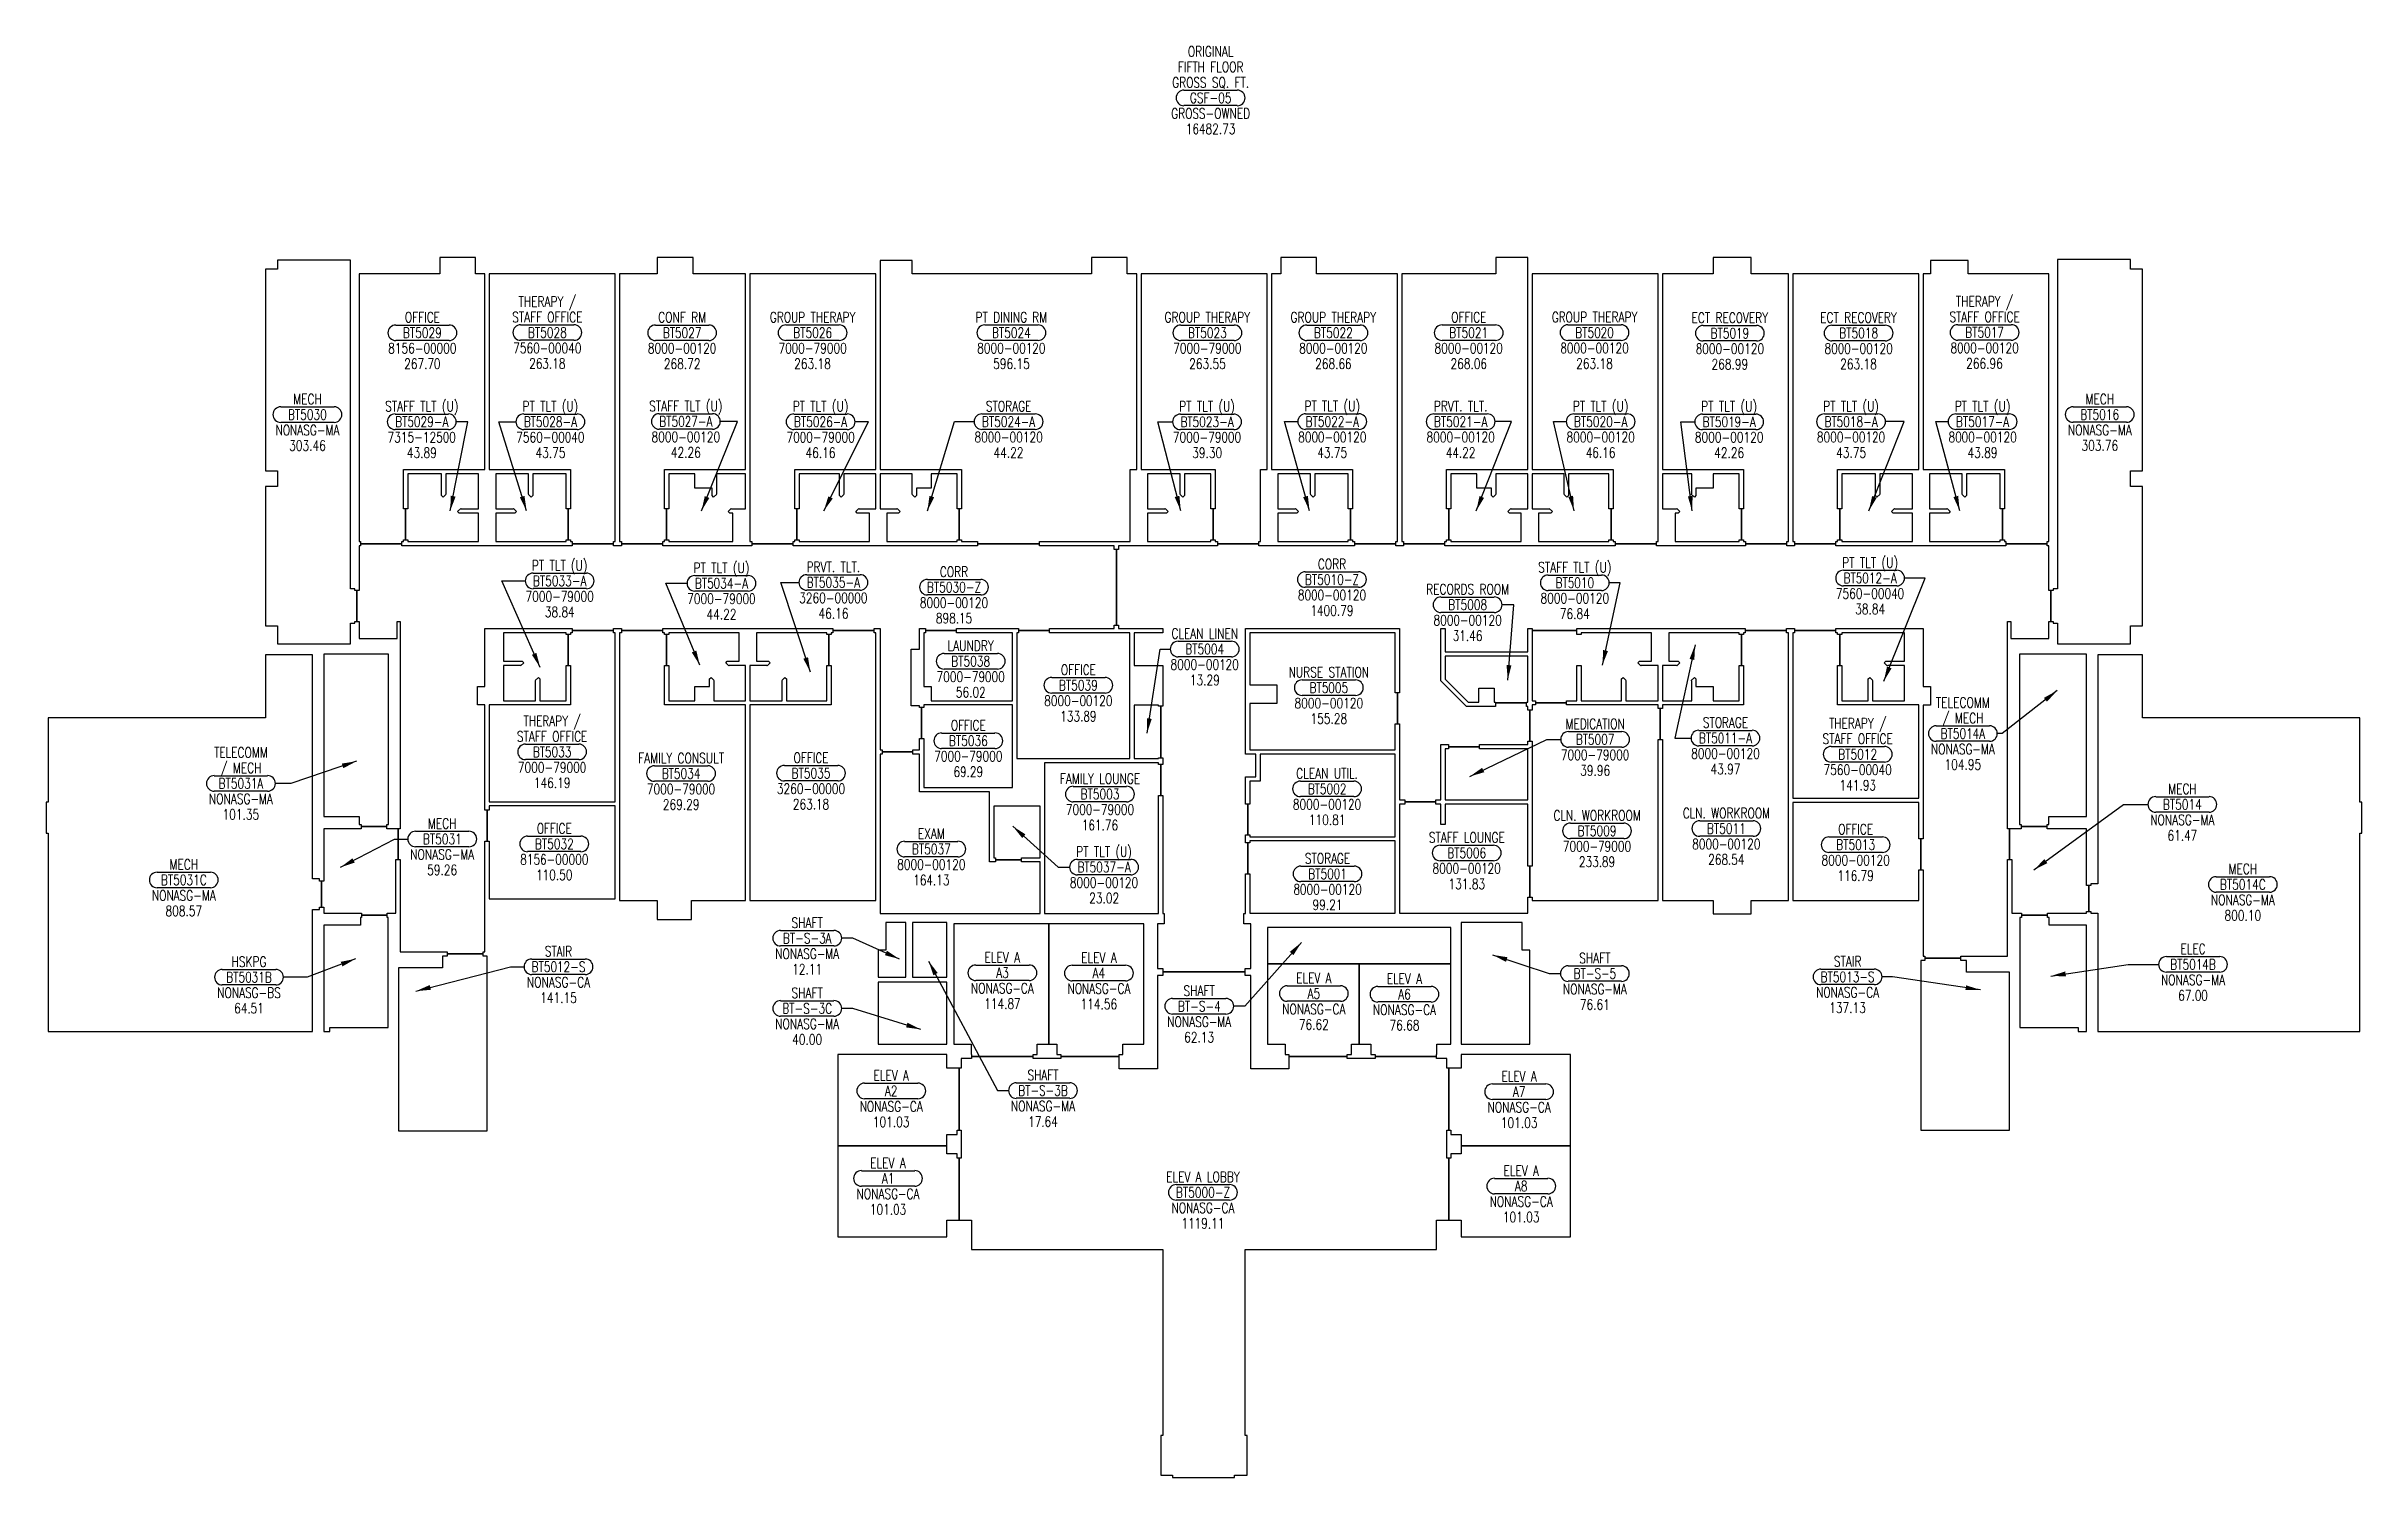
# Model space of a CAD drawing. Extents: x 3671 to 6362, y 18155 to 19819.
import ezdxf
from ezdxf.enums import TextEntityAlignment as Align

# ---------------------------------------------------------------- set-up
doc = ezdxf.new("R2010")
doc.units = 0
doc.header["$MEASUREMENT"] = 0
doc.layers.get('0').update_dxf_attribs({"linetype": 'CONTINUOUS'})
for name, color, linetype in [('AREA', 3, 'CONTINUOUS'), ('AREA2', 1, 'CONTINUOUS'), ('COSTC', 6, 'CONTINUOUS'), ('PLINE2', 5, 'CONTINUOUS'), ('ROOMNA', 4, 'CONTINUOUS'), ('ROOMNO', 4, 'CONTINUOUS'), ('ROOMOV', 4, 'CONTINUOUS')]:
    doc.layers.add(name, color=color, linetype=linetype)
doc.styles.get("Standard").update_dxf_attribs({"font": 'simplex.shx', "width": 0.75})
doc.dimstyles.get("Standard").update_dxf_attribs({"dimtxt": 0.18, "dimasz": 0.18, "dimexe": 0.18, "dimexo": 0.0625, "dimgap": 0.09, "dimtad": 0, "dimtih": 1, "dimtoh": 1, "dimdec": 4, "dimzin": 0, "dimtxsty": 'STANDARD', "dimcen": 0.09, "dimazin": 3, "dimtfac": 1, "dimtdec": 4, "dimtofl": 0, "dimtmove": 0, "dimatfit": 3, "dimtolj": 1, "dimtzin": 0})

# ---------------------------------------------------------------- blocks, each defined once
blk = doc.blocks.new('ROOM')
at = {"layer": 'ROOMOV'}
for p, q in [((-31, 9), (31, 9)), ((31, -9), (-31, -9))]:
    blk.add_line(p, q, dxfattribs=at)
for centre, start, end in [((-31, 0), 90, 270), ((31, 0), 270, 90)]:
    blk.add_arc(centre, 9.04, start, end, dxfattribs=at)
at = {"color": 0, "width": 0.75, "flags": 1}
for tag, p in [('FLTYPE', (-60, -48)), ('FLFIN', (-60, -36)), ('USER1', (60, -48)), ('ICRA', (60, -36)), ('FLCOND', (-60, -60)), ('WLFIN', (-60, -72)), ('SITE', (-24, -72)), ('UCODE', (24, -72)), ('USER2', (60, -60)), ('USER3', (60, -72)), ('WLCOND', (-60, -96)), ('WLTYPE', (-60, -84)), ('CLFIN', (-60, -108)), ('COSTCD', (-24, -108)), ('BLDG', (-24, -84)), ('FLR', (-24, -96)), ('UDESC', (24, -84)), ('FCODE', (24, -96)), ('FDESC', (24, -108)), ('USER4', (60, -84)), ('USER5', (60, -96)), ('USER6', (60, -108)), ('CLCOND', (-60, -132)), ('CLTYPE', (-60, -120)), ('DEPTD', (-24, -120)), ('RDES', (-24, -132)), ('CONTACT', (24, -132)), ('DIVISION', (24, -120)), ('USER7', (60, -120)), ('USER8', (60, -132)), ('CLHT', (-60, -144)), ('BASE', (-60, -156)), ('CHDATE', (-24, -144)), ('CBACK', (-24, -156)), ('PRCONTACT', (24, -156)), ('OCCUP', (24, -144)), ('BLOCK2', (60, -156)), ('BLOCK', (60, -144))]:
    blk.add_attdef(tag, text='', height=6, dxfattribs=at).set_placement(p, align=Align.MIDDLE_CENTER)
at = {"layer": 'AREA', "width": 0.75}
blk.add_attdef('AREA', text='', height=12, dxfattribs=at).set_placement((0, -36), align=Align.MIDDLE_CENTER)
at = {"layer": 'AREA2', "width": 0.75}
blk.add_attdef('AREA2', text='', height=12, dxfattribs=at).set_placement((0, -36), align=Align.MIDDLE_CENTER)
at = {"layer": 'COSTC', "width": 0.75}
blk.add_attdef('COSTC', text='', height=12, dxfattribs=at).set_placement((0, -18), align=Align.MIDDLE_CENTER)
at = {"layer": 'ROOMNA', "width": 0.75}
for tag, p in [('RMNAA', (0, 54)), ('RMNAB', (0, 36)), ('RMNAC', (0, 18))]:
    blk.add_attdef(tag, text='', height=12, dxfattribs=at).set_placement(p, align=Align.MIDDLE_CENTER)
at = {"layer": 'ROOMNO', "width": 0.75}
blk.add_attdef('RMNU', text='', height=12, dxfattribs=at).set_placement((0, 0), align=Align.MIDDLE_CENTER)

msp = doc.modelspace()

# ---------------------------------------------------------------- linework, layer by layer
at = {"layer": 'PLINE2', "color": 6}
for points in [[(4024.8, 19570.2), (3940, 19570.2), (3940, 19559.7), (3926, 19559.7), (3926, 19325.2), (3940, 19325.2), (3940, 19307.2), (3926, 19307.2), (3926, 19145), (3940, 19145), (3940, 19127), (3940, 19124.2), (4024.8, 19124.2), (4024.8, 19148.2), (4029.8, 19148.2), (4029.8, 19150.2), (4032.3, 19150.2), (4032.3, 19186.2), (4029.8, 19186.2), (4029.8, 19188.2), (4024.8, 19188.2)], [(4181, 19554.2), (4170, 19554.2), (4170, 19573.2), (4128.5, 19573.2), (4128.5, 19554.2), (4125, 19554.2), (4034.8, 19554.2), (4034.8, 19243), (4036.3, 19243), (4036.3, 19240.5), (4084.3, 19240.5), (4084.3, 19243), (4086.3, 19243), (4086.3, 19245), (4088.8, 19245), (4088.8, 19281), (4086.3, 19281), (4086.3, 19326.8), (4181, 19326.8)], [(4484, 19554.2), (4448.5, 19554.2), (4423, 19554.2), (4423, 19573.2), (4381, 19573.2), (4381, 19554.2), (4377.5, 19554.2), (4337.5, 19554.2), (4337.5, 19243), (4339.6, 19243), (4339.6, 19240.5), (4387.6, 19240.5), (4387.6, 19243), (4389.6, 19243), (4389.6, 19245), (4392.1, 19245), (4392.1, 19281), (4389.6, 19281), (4389.6, 19326.8), (4484, 19326.8)], [(4938.5, 19554.2), (4927.5, 19554.2), (4927.5, 19573.2), (4886, 19573.2), (4886, 19554.2), (4882.5, 19554.2), (4696.5, 19554.2), (4677.5, 19554.2), (4677.5, 19569.7), (4640.5, 19569.7), (4640.5, 19326.8), (4734.8, 19326.8), (4734.8, 19281), (4732.3, 19281), (4732.3, 19245), (4734.8, 19245), (4734.8, 19243), (4753.6, 19243), (4753.6, 19240.5), (4825.6, 19240.5), (4825.6, 19243), (4931, 19243), (4931, 19326.8), (4938.5, 19326.8)], [(5241.5, 19554.2), (5151, 19554.2), (5147.5, 19554.2), (5147.5, 19573.2), (5106, 19573.2), (5106, 19554.2), (5095, 19554.2), (5095, 19326.8), (5189.3, 19326.8), (5189.3, 19281), (5186.8, 19281), (5186.8, 19245), (5189.3, 19245), (5189.3, 19243), (5191.5, 19243), (5191.5, 19240.5), (5239.5, 19240.5), (5239.5, 19243), (5241.5, 19243)], [(5393, 19573.2), (5356, 19573.2), (5356, 19554.2), (5337, 19554.2), (5246.5, 19554.2), (5246.5, 19243), (5248.5, 19243), (5248.5, 19240.5), (5296.5, 19240.5), (5296.5, 19243), (5298.6, 19243), (5298.6, 19245), (5301.1, 19245), (5301.1, 19281), (5298.6, 19281), (5298.6, 19326.8), (5393, 19326.8)], [(5696, 19554.2), (5656, 19554.2), (5652.5, 19554.2), (5652.5, 19573.2), (5608.5, 19573.2), (5608.5, 19554.2), (5589.5, 19554.2), (5549.5, 19554.2), (5549.5, 19326.8), (5643.8, 19326.8), (5643.8, 19281), (5641.3, 19281), (5641.3, 19245), (5643.8, 19245), (5643.8, 19243), (5646, 19243), (5646, 19240.5), (5694, 19240.5), (5694, 19243), (5696, 19243)], [(5998.6, 19554.2), (5997.5, 19554.2), (5908.5, 19554.2), (5905, 19554.2), (5905, 19569.7), (5861, 19569.7), (5861, 19554.2), (5852.5, 19554.2), (5852.5, 19326.8), (5947.1, 19326.8), (5947.1, 19281), (5944.6, 19281), (5944.6, 19245), (5947.1, 19245), (5947.1, 19243), (5948.6, 19243), (5948.6, 19240.5), (5996.6, 19240.5), (5996.6, 19243), (5998.6, 19243)], [(6107.5, 19559.7), (6093.5, 19559.7), (6093.5, 19570.7), (6008.6, 19570.7), (6008.6, 19188.2), (6003.6, 19188.2), (6003.6, 19186.2), (6001.1, 19186.2), (6001.1, 19150.2), (6003.6, 19150.2), (6003.6, 19148.2), (6008.6, 19148.2), (6008.6, 19124.2), (6093.5, 19124.2), (6093.5, 19127), (6093.5, 19145), (6107.5, 19145), (6107.5, 19307.2), (6093.5, 19307.2), (6093.5, 19325.2), (6107.5, 19325.2)], [(4332.5, 19554.2), (4191.5, 19554.2), (4186, 19554.2), (4186, 19326.8), (4280.3, 19326.8), (4280.3, 19281), (4277.8, 19281), (4277.8, 19245), (4280.3, 19245), (4280.3, 19243), (4282.5, 19243), (4282.5, 19240.5), (4330.5, 19240.5), (4330.5, 19243), (4332.5, 19243)], [(4635.5, 19554.2), (4630, 19554.2), (4489, 19554.2), (4489, 19243), (4491.1, 19243), (4491.1, 19240.5), (4539.1, 19240.5), (4539.1, 19243), (4541.1, 19243), (4541.1, 19245), (4543.6, 19245), (4543.6, 19281), (4541.1, 19281), (4541.1, 19326.8), (4635.5, 19326.8)], [(5090, 19554.2), (5084.5, 19554.2), (4949, 19554.2), (4943.5, 19554.2), (4943.5, 19326.8), (5029.7, 19326.8), (5029.7, 19281), (5027.2, 19281), (5027.2, 19245), (5029.7, 19245), (5029.7, 19243), (5032.5, 19243), (5032.5, 19240.5), (5080.5, 19240.5), (5080.5, 19243), (5082.5, 19243), (5082.5, 19326.8), (5090, 19326.8)], [(5544.5, 19554.2), (5403.5, 19554.2), (5398, 19554.2), (5398, 19326.8), (5492.3, 19326.8), (5492.3, 19281), (5489.8, 19281), (5489.8, 19245), (5492.3, 19245), (5492.3, 19243), (5494.5, 19243), (5494.5, 19240.5), (5542.5, 19240.5), (5542.5, 19243), (5544.5, 19243)], [(5847.5, 19554.2), (5842, 19554.2), (5701, 19554.2), (5701, 19243), (5703, 19243), (5703, 19240.5), (5751, 19240.5), (5751, 19243), (5753.1, 19243), (5753.1, 19245), (5755.6, 19245), (5755.6, 19281), (5753.1, 19281), (5753.1, 19326.8), (5847.5, 19326.8)], [(4173.5, 19321.8), (4135.5, 19321.8), (4135.5, 19298.7), (4135.9, 19298.3), (4132.3, 19294.8), (4130.5, 19296.6), (4130.5, 19321.8), (4091.3, 19321.8), (4091.3, 19281), (4088.8, 19281), (4088.8, 19245), (4091.3, 19245), (4091.3, 19243), (4173.5, 19243), (4173.5, 19276), (4151.1, 19276), (4149.3, 19277.8), (4152.8, 19281.3), (4153.2, 19281), (4173.5, 19281)], [(4275.3, 19321.8), (4236.5, 19321.8), (4236.5, 19296.6), (4234.6, 19294.8), (4231.1, 19298.3), (4231.5, 19298.7), (4231.5, 19321.8), (4193.5, 19321.8), (4193.5, 19281), (4213.7, 19281), (4214.1, 19281.3), (4217.6, 19277.8), (4215.8, 19276), (4193.5, 19276), (4193.5, 19243), (4275.3, 19243), (4275.3, 19245), (4277.8, 19245), (4277.8, 19281), (4275.3, 19281)], [(4484, 19321.8), (4450, 19321.8), (4450, 19298.7), (4450.4, 19298.3), (4446.8, 19294.8), (4445, 19296.6), (4445, 19305.2), (4425, 19305.2), (4425, 19321.8), (4394.6, 19321.8), (4394.6, 19281), (4392.1, 19281), (4392.1, 19245), (4394.6, 19245), (4394.6, 19243), (4469, 19243), (4469, 19276), (4465.6, 19276), (4463.8, 19277.8), (4467.3, 19281.3), (4467.7, 19281), (4484, 19281)], [(4635.5, 19321.8), (4598, 19321.8), (4598, 19298.7), (4598.4, 19298.3), (4594.9, 19294.8), (4593, 19296.6), (4593, 19321.8), (4546.1, 19321.8), (4546.1, 19281), (4543.6, 19281), (4543.6, 19245), (4546.1, 19245), (4546.1, 19243), (4628, 19243), (4628, 19276), (4613.7, 19276), (4611.9, 19277.8), (4615.4, 19281.3), (4615.8, 19281), (4635.5, 19281)], [(4677.5, 19321.8), (4640.5, 19321.8), (4640.5, 19281), (4659.7, 19281), (4660.1, 19281.3), (4663.6, 19277.8), (4661.8, 19276), (4648, 19276), (4648, 19243), (4729.8, 19243), (4729.8, 19245), (4732.3, 19245), (4732.3, 19281), (4729.8, 19281), (4729.8, 19321.8), (4699.5, 19321.8), (4699.5, 19305.2), (4682.5, 19305.2), (4682.5, 19296.6), (4680.6, 19294.8), (4677.1, 19298.3), (4677.5, 19298.7)], [(5024.7, 19321.8), (4994, 19321.8), (4994, 19296.6), (4992.1, 19294.8), (4988.6, 19298.3), (4989, 19298.7), (4989, 19321.8), (4951, 19321.8), (4951, 19281), (4971.2, 19281), (4971.6, 19281.3), (4975.1, 19277.8), (4973.3, 19276), (4951, 19276), (4951, 19243), (5024.7, 19243), (5024.7, 19245), (5027.2, 19245), (5027.2, 19281), (5024.7, 19281)], [(5184.3, 19321.8), (5145.5, 19321.8), (5145.5, 19296.6), (5143.6, 19294.8), (5140.1, 19298.3), (5140.5, 19298.7), (5140.5, 19321.8), (5102.5, 19321.8), (5102.5, 19281), (5122.7, 19281), (5123.1, 19281.3), (5126.6, 19277.8), (5124.8, 19276), (5102.5, 19276), (5102.5, 19243), (5184.3, 19243), (5184.3, 19245), (5186.8, 19245), (5186.8, 19281), (5184.3, 19281)], [(5351, 19305.2), (5334, 19305.2), (5334, 19321.8), (5303.6, 19321.8), (5303.6, 19281), (5301.1, 19281), (5301.1, 19245), (5303.6, 19245), (5303.6, 19243), (5385.5, 19243), (5385.5, 19276), (5371.6, 19276), (5369.8, 19277.8), (5373.3, 19281.3), (5373.7, 19281), (5393, 19281), (5393, 19321.8), (5356, 19321.8), (5356, 19298.7), (5356.4, 19298.3), (5352.8, 19294.8), (5351, 19296.6)], [(5487.3, 19321.8), (5440.4, 19321.8), (5440.4, 19296.6), (5438.6, 19294.8), (5435, 19298.3), (5435.4, 19298.7), (5435.4, 19321.8), (5398, 19321.8), (5398, 19281), (5417.7, 19281), (5418, 19281.3), (5421.6, 19277.8), (5419.7, 19276), (5405.5, 19276), (5405.5, 19243), (5487.3, 19243), (5487.3, 19245), (5489.8, 19245), (5489.8, 19281), (5487.3, 19281)], [(5638.8, 19321.8), (5608.5, 19321.8), (5608.5, 19305.2), (5588.5, 19305.2), (5588.5, 19296.6), (5586.6, 19294.8), (5583.1, 19298.3), (5583.5, 19298.7), (5583.5, 19321.8), (5549.5, 19321.8), (5549.5, 19281), (5565.7, 19281), (5566.1, 19281.3), (5569.6, 19277.8), (5567.8, 19276), (5564.5, 19276), (5564.5, 19243), (5638.8, 19243), (5638.8, 19245), (5641.3, 19245), (5641.3, 19281), (5638.8, 19281)], [(5840, 19321.8), (5802, 19321.8), (5802, 19298.7), (5802.4, 19298.3), (5798.8, 19294.8), (5797, 19296.6), (5797, 19321.8), (5758.1, 19321.8), (5758.1, 19281), (5755.6, 19281), (5755.6, 19245), (5758.1, 19245), (5758.1, 19243), (5840, 19243), (5840, 19276), (5817.6, 19276), (5815.8, 19277.8), (5819.3, 19281.3), (5819.7, 19281), (5840, 19281)], [(5942.1, 19321.8), (5903, 19321.8), (5903, 19296.6), (5901.1, 19294.8), (5897.6, 19298.3), (5898, 19298.7), (5898, 19321.8), (5860, 19321.8), (5860, 19281), (5880.2, 19281), (5880.6, 19281.3), (5884.1, 19277.8), (5882.3, 19276), (5860, 19276), (5860, 19243), (5942.1, 19243), (5942.1, 19245), (5944.6, 19245), (5944.6, 19281), (5942.1, 19281)], [(4676.5, 19118), (4686, 19118), (4686, 19142), (4693, 19142), (4693, 19139.5), (4729, 19139.5), (4729, 19142), (4801, 19142), (4801, 19139.5), (4837, 19139.5), (4837, 19142), (4912.5, 19142), (4912.5, 19146), (4915, 19146), (4915, 19234), (4912.5, 19234), (4912.5, 19238), (4825.6, 19238), (4825.6, 19240.5), (4753.6, 19240.5), (4753.6, 19238), (4539.1, 19238), (4539.1, 19240.5), (4491.1, 19240.5), (4491.1, 19238), (4387.6, 19238), (4387.6, 19240.5), (4339.6, 19240.5), (4339.6, 19238), (4330.5, 19238), (4330.5, 19240.5), (4282.5, 19240.5), (4282.5, 19238), (4084.3, 19238), (4084.3, 19240.5), (4036.3, 19240.5), (4036.3, 19238), (4034.8, 19238), (4034.8, 19186.2), (4032.3, 19186.2), (4032.3, 19150.2), (4034.8, 19150.2), (4034.8, 19130.2), (4079, 19130.2), (4079, 19150.2), (4082.5, 19150.2), (4082.5, 18909.3), (4080, 18909.3), (4080, 18873.3), (4082.5, 18873.3), (4082.5, 18766.2), (4137, 18766.2), (4137, 18763.7), (4179, 18763.7), (4179, 18766.2), (4181, 18766.2), (4181, 18894.7), (4183.5, 18894.7), (4183.5, 18930.7), (4181, 18930.7), (4181, 19053.1), (4172.5, 19053.1), (4172.5, 19074.7), (4181, 19074.7), (4181, 19142), (4282.5, 19142), (4282.5, 19139.5), (4330.5, 19139.5), (4330.5, 19142), (4339.6, 19142), (4339.6, 19139.5), (4387.6, 19139.5), (4387.6, 19142), (4585.3, 19142), (4585.3, 19139.5), (4633.3, 19139.5), (4633.3, 19142), (4640.5, 19142), (4640.5, 19001), (4642.5, 19001), (4642.5, 18998.5), (4678.5, 18998.5), (4678.5, 19001), (4686, 19001), (4686, 19014), (4688.5, 19014), (4688.5, 19050), (4686, 19050), (4686, 19052), (4676.5, 19052)], [(6001.1, 19186.2), (5998.6, 19186.2), (5998.6, 19238), (5996.6, 19238), (5996.6, 19240.5), (5948.6, 19240.5), (5948.6, 19238), (5751, 19238), (5751, 19240.5), (5703, 19240.5), (5703, 19238), (5694, 19238), (5694, 19240.5), (5646, 19240.5), (5646, 19238), (5542.5, 19238), (5542.5, 19240.5), (5494.5, 19240.5), (5494.5, 19238), (5296.5, 19238), (5296.5, 19240.5), (5248.5, 19240.5), (5248.5, 19238), (5239.5, 19238), (5239.5, 19240.5), (5191.5, 19240.5), (5191.5, 19238), (5080.5, 19238), (5080.5, 19240.5), (5032.5, 19240.5), (5032.5, 19238), (4917.5, 19238), (4917.5, 19234), (4915, 19234), (4915, 19146), (4917.5, 19146), (4917.5, 19142), (4969, 19142), (4969, 19137), (4935.4, 19137), (4935.4, 19099), (4969, 19099), (4969, 19051.8), (4966.5, 19051.8), (4966.5, 18991.8), (4969, 18991.8), (4969, 18991), (4969, 18984), (4966.5, 18984), (4966.5, 18948), (4969, 18948), (4969, 18810.8), (4970.5, 18810.8), (4970.5, 18798.8), (4962.5, 18798.8), (4962.5, 18746.8), (4968.7, 18746.8), (4968.7, 18742.8), (5064.7, 18742.8), (5064.7, 18746.8), (5071, 18746.8), (5071, 18798.8), (5063, 18798.8), (5063, 18810.8), (5065, 18810.8), (5065, 18857), (5067.5, 18857), (5067.5, 18893), (5065, 18893), (5065, 18902), (5067.5, 18902), (5067.5, 18938), (5065, 18938), (5065, 18969.5), (5077, 18969.5), (5077, 18996.1), (5065, 18996.1), (5065, 19142), (5244, 19142), (5244, 19067.3), (5241.5, 19067.3), (5241.5, 19031.3), (5244, 19031.3), (5244, 19001.1), (5244, 18943), (5250, 18943), (5250, 18940.5), (5286, 18940.5), (5286, 18943), (5292, 18943), (5292, 19007), (5301, 19007), (5301, 19004.5), (5337, 19004.5), (5337, 19007), (5393, 19007), (5393, 19011.1), (5395.5, 19011.1), (5395.5, 19047.1), (5393, 19047.1), (5393, 19051.3), (5391.5, 19051.3), (5391.5, 19055.6), (5355.5, 19055.6), (5355.5, 19051.3), (5321.7, 19051.3), (5292, 19081), (5292, 19142), (5297, 19142), (5297, 19115), (5393, 19115), (5393, 19142), (5398, 19142), (5398, 19139.5), (5450.1, 19139.5), (5450.1, 19142), (5645.8, 19142), (5645.8, 19139.5), (5693.8, 19139.5), (5693.8, 19142), (5703.1, 19142), (5703.1, 19139.5), (5751.1, 19139.5), (5751.1, 19142), (5852.5, 19142), (5852.5, 19074.7), (5861, 19074.7), (5861, 19052.7), (5852.5, 19052.7), (5852.5, 18897.5), (5850, 18897.5), (5850, 18861.5), (5852.5, 18861.5), (5852.5, 18761.2), (5854.5, 18761.2), (5854.5, 18758.7), (5896.5, 18758.7), (5896.5, 18761.2), (5950.5, 18761.2), (5950.5, 18873.3), (5953, 18873.3), (5953, 18909.3), (5950.5, 18909.3), (5950.5, 19150.2), (5954.5, 19150.2), (5954.5, 19130.2), (5998.6, 19130.2), (5998.6, 19150.2), (6001.1, 19150.2)], [(4332.5, 19137), (4330.5, 19137), (4330.5, 19139.5), (4282.5, 19139.5), (4282.5, 19137), (4280.3, 19137), (4280.3, 19135), (4277.8, 19135), (4277.8, 19099), (4280.3, 19099), (4280.3, 19053.1), (4186, 19053.1), (4186, 18940.7), (4332.5, 18940.7)], [(4277.8, 19135), (4275.3, 19135), (4275.3, 19137), (4202.5, 19137), (4202.5, 19104), (4224.2, 19104), (4226.1, 19102.1), (4222.5, 19098.6), (4222.2, 19099), (4202.5, 19099), (4202.5, 19058.1), (4239.9, 19058.1), (4239.9, 19081.2), (4239.5, 19081.6), (4243.1, 19085.1), (4244.9, 19083.3), (4244.9, 19058.1), (4275.3, 19058.1), (4275.3, 19099), (4277.8, 19099)], [(4484, 19053.1), (4389.6, 19053.1), (4389.6, 19099), (4392.1, 19099), (4392.1, 19135), (4389.6, 19135), (4389.6, 19137), (4387.6, 19137), (4387.6, 19139.5), (4339.6, 19139.5), (4339.6, 19137), (4337.5, 19137), (4337.5, 18825.7), (4373, 18825.7), (4381, 18825.7), (4381, 18803.7), (4421, 18803.7), (4421, 18825.7), (4448.5, 18825.7), (4484, 18825.7)], [(4476.5, 19137), (4394.6, 19137), (4394.6, 19135), (4392.1, 19135), (4392.1, 19099), (4394.6, 19099), (4394.6, 19058.1), (4425, 19058.1), (4425, 19074.7), (4442, 19074.7), (4442, 19083.3), (4443.8, 19085.1), (4447.4, 19081.6), (4447, 19081.2), (4447, 19058.1), (4484, 19058.1), (4484, 19099), (4464.7, 19099), (4464.3, 19098.6), (4460.8, 19102.1), (4462.6, 19104), (4476.5, 19104)], [(4635.5, 19137), (4633.3, 19137), (4633.3, 19139.5), (4585.3, 19139.5), (4585.3, 19137), (4583.3, 19137), (4583.3, 19135), (4580.8, 19135), (4580.8, 19099), (4583.3, 19099), (4583.3, 19053.1), (4489, 19053.1), (4489, 18825.7), (4635.5, 18825.7)], [(4580.8, 19135), (4578.3, 19135), (4578.3, 19137), (4496.5, 19137), (4496.5, 19104), (4510.7, 19104), (4512.6, 19102.1), (4509, 19098.6), (4508.7, 19099), (4489, 19099), (4489, 19058.1), (4526.4, 19058.1), (4526.4, 19081.2), (4526, 19081.6), (4529.6, 19085.1), (4531.4, 19083.3), (4531.4, 19058.1), (4578.3, 19058.1), (4578.3, 19099), (4580.8, 19099)], [(4794, 19137), (4729, 19137), (4729, 19139.5), (4693, 19139.5), (4693, 19137), (4691, 19137), (4691, 19074.7), (4699.5, 19074.7), (4699.5, 19058.1), (4794, 19058.1)], [(4930.4, 19137), (4837, 19137), (4837, 19139.5), (4801, 19139.5), (4801, 19137), (4799, 19137), (4799, 18991), (4930.4, 18991)], [(5239, 19137), (5070, 19137), (5070, 19076.7), (5101.5, 19076.7), (5101.5, 19072.7), (5101.5, 19054.7), (5083.5, 19054.7), (5070, 19054.7), (5070, 19001.1), (5239, 19001.1), (5239, 19031.3), (5241.5, 19031.3), (5241.5, 19067.3), (5239, 19067.3)], [(5537, 19137), (5455.1, 19137), (5455.1, 19135), (5450.1, 19135), (5450.1, 19139.5), (5398, 19139.5), (5398, 19058.1), (5402, 19058.1), (5402, 19055.6), (5438, 19055.6), (5438, 19058.1), (5450.1, 19058.1), (5450.1, 19099), (5455.1, 19099), (5455.1, 19058.1), (5502, 19058.1), (5502, 19083.3), (5503.9, 19085.1), (5507.4, 19081.6), (5507, 19081.2), (5507, 19058.1), (5544.5, 19058.1), (5544.5, 19099), (5524.8, 19099), (5524.4, 19098.6), (5520.9, 19102.1), (5522.7, 19104), (5537, 19104)], [(5696, 19137), (5693.8, 19137), (5693.8, 19139.5), (5645.8, 19139.5), (5645.8, 19137), (5643.8, 19137), (5643.8, 19135), (5641.3, 19135), (5641.3, 19099), (5643.8, 19099), (5643.8, 19053.1), (5549.5, 19053.1), (5549.5, 19049.1), (5547, 19049.1), (5547, 19013.1), (5549.5, 19013.1), (5549.5, 18825.7), (5585, 18825.7), (5608.5, 18825.7), (5608.5, 18810.2), (5652.5, 18810.2), (5652.5, 18825.7), (5660.5, 18825.7), (5696, 18825.7)], [(5641.3, 19135), (5638.8, 19135), (5638.8, 19137), (5557, 19137), (5557, 19104), (5567.8, 19104), (5569.6, 19102.1), (5566.1, 19098.6), (5565.7, 19099), (5549.5, 19099), (5549.5, 19058.1), (5583.5, 19058.1), (5583.5, 19081.2), (5583.1, 19081.6), (5586.6, 19085.1), (5588.5, 19083.3), (5588.5, 19074.7), (5608.5, 19074.7), (5608.5, 19058.1), (5638.8, 19058.1), (5638.8, 19099), (5641.3, 19099)], [(5847.5, 19053.1), (5753.1, 19053.1), (5753.1, 19099), (5755.6, 19099), (5755.6, 19135), (5753.1, 19135), (5753.1, 19137), (5751.1, 19137), (5751.1, 19139.5), (5703.1, 19139.5), (5703.1, 19137), (5701, 19137), (5701, 18944.9), (5847.5, 18944.9)], [(5831, 19137), (5758.1, 19137), (5758.1, 19135), (5755.6, 19135), (5755.6, 19099), (5758.1, 19099), (5758.1, 19058.1), (5788.5, 19058.1), (5788.5, 19083.3), (5790.4, 19085.1), (5793.9, 19081.6), (5793.5, 19081.2), (5793.5, 19058.1), (5831, 19058.1), (5831, 19099), (5811.3, 19099), (5810.9, 19098.6), (5807.4, 19102.1), (5809.2, 19104), (5831, 19104)], [(3980.7, 18815.2), (3988.7, 18815.2), (3988.7, 18818.2), (3991.2, 18818.2), (3991.2, 18848.2), (3988.7, 18848.2), (3988.7, 18851.2), (3980.7, 18851.2), (3980.7, 19111.2), (3926, 19111.2), (3926, 19038.2), (3673.5, 19038.2), (3673.5, 18940.2), (3671.2, 18940.2), (3671.2, 18904.2), (3673.5, 18904.2), (3673.5, 18673.7), (3980.7, 18673.7)], [(4069, 19112.2), (3993.7, 19112.2), (3993.7, 18923.3), (4035, 18923.3), (4035, 18914.3), (4037, 18914.3), (4037, 18911.8), (4067, 18911.8), (4067, 18914.3), (4069, 18914.3)], [(5393, 19110), (5297, 19110), (5297, 19083), (5323.7, 19056.3), (5336, 19056.3), (5336, 19072.7), (5354, 19072.7), (5354, 19056.3), (5355.5, 19056.3), (5355.5, 19055.6), (5391.5, 19055.6), (5391.5, 19056.3), (5393, 19056.3)], [(5964.5, 18914.3), (5966.5, 18914.3), (5966.5, 18911.8), (5996.5, 18911.8), (5996.5, 18914.3), (5998.5, 18914.3), (5998.5, 18923.3), (6042.5, 18923.3), (6042.5, 19112.2), (5964.5, 19112.2)], [(6055.5, 18845.2), (6047.5, 18845.2), (6047.5, 18843.2), (6045, 18843.2), (6045, 18813.2), (6047.5, 18813.2), (6047.5, 18811.2), (6055.5, 18811.2), (6055.5, 18673.7), (6360, 18673.7), (6360, 18904.2), (6362.2, 18904.2), (6362.2, 18940.2), (6360, 18940.2), (6360, 19038.2), (6107.5, 19038.2), (6107.5, 19111.2), (6055.5, 19111.2)], [(4794, 19053.1), (4691, 19053.1), (4691, 19050), (4688.5, 19050), (4688.5, 19014), (4691, 19014), (4691, 18957.1), (4794, 18957.1)], [(4966.5, 19051.8), (4964, 19051.8), (4964, 19052.7), (4935.4, 19052.7), (4935.4, 18991), (4964, 18991), (4964, 18991.8), (4966.5, 18991.8)], [(5544.5, 19013.1), (5547, 19013.1), (5547, 19049.1), (5544.5, 19049.1), (5544.5, 19053.1), (5438, 19053.1), (5438, 19055.6), (5402, 19055.6), (5402, 19053.1), (5398, 19053.1), (5398, 19047.1), (5395.5, 19047.1), (5395.5, 19011.1), (5398, 19011.1), (5398, 18865.7), (5395.5, 18865.7), (5395.5, 18829.7), (5398, 18829.7), (5398, 18825.7), (5408, 18825.7), (5544.5, 18825.7)], [(5393, 19002), (5337, 19002), (5337, 19004.5), (5301, 19004.5), (5301, 19002), (5297, 19002), (5297, 18943), (5393, 18943)], [(4767.5, 18952.1), (4686, 18952.1), (4686, 18996), (4678.5, 18996), (4678.5, 18998.5), (4678.5, 18998.5), (4678.5, 18998.5), (4678.5, 18998.5), (4678.5, 18998.5), (4678.5, 18998.5), (4678.5, 18998.5), (4678.5, 18998.5), (4678.5, 18998.5), (4678.5, 18998.5), (4678.5, 18998.5), (4642.5, 18998.5), (4642.5, 18998.5), (4642.5, 18998.5), (4642.5, 18996), (4640.5, 18996), (4640.5, 18810.8), (4826.5, 18810.8), (4826.5, 18870.6), (4804.5, 18870.6), (4804.5, 18873.1), (4774.5, 18873.1), (4774.5, 18870.6), (4767.5, 18870.6)], [(4964, 18948), (4966.5, 18948), (4966.5, 18984), (4964, 18984), (4964, 18986), (4831.5, 18986), (4831.5, 18810.8), (4964, 18810.8)], [(5239, 18996.1), (5082, 18996.1), (5082, 18964.5), (5070, 18964.5), (5070, 18938), (5067.5, 18938), (5067.5, 18902), (5070, 18902), (5070, 18900), (5239, 18900)], [(4332.5, 18935.7), (4186, 18935.7), (4186, 18930.7), (4183.5, 18930.7), (4183.5, 18894.7), (4186, 18894.7), (4186, 18827.7), (4332.5, 18827.7)], [(4826.5, 18935.6), (4772.5, 18935.6), (4772.5, 18875.6), (4774.5, 18875.6), (4774.5, 18873.1), (4804.5, 18873.1), (4804.5, 18875.6), (4826.5, 18875.6)], [(5393, 18938), (5297, 18938), (5297, 18914), (5292, 18914), (5292, 18938), (5286, 18938), (5286, 18940.5), (5250, 18940.5), (5250, 18938), (5244, 18938), (5244, 18811), (5393, 18811), (5393, 18829.7), (5395.5, 18829.7), (5395.5, 18865.7), (5393, 18865.7)], [(5847.5, 18939.9), (5701, 18939.9), (5701, 18825.7), (5837.5, 18825.7), (5847.5, 18825.7), (5847.5, 18861.5), (5850, 18861.5), (5850, 18897.5), (5847.5, 18897.5)], [(4077.5, 18873.3), (4080, 18873.3), (4080, 18909.3), (4067, 18909.3), (4067, 18911.8), (4037, 18911.8), (4037, 18909.3), (3993.7, 18909.3), (3993.7, 18848.2), (3991.2, 18848.2), (3991.2, 18818.2), (3993.7, 18818.2), (3993.7, 18811.2), (4037.5, 18811.2), (4037.5, 18808.7), (4067.5, 18808.7), (4067.5, 18811.2), (4077.5, 18811.2)], [(5239, 18895), (5070, 18895), (5070, 18893), (5067.5, 18893), (5067.5, 18857), (5070, 18857), (5070, 18811), (5239, 18811)], [(6042.5, 18909.3), (5996.5, 18909.3), (5996.5, 18911.8), (5966.5, 18911.8), (5966.5, 18909.3), (5953, 18909.3), (5953, 18873.3), (5955.5, 18873.3), (5955.5, 18811.2), (5967, 18811.2), (5967, 18808.7), (5997, 18808.7), (5997, 18811.2), (6042.5, 18811.2), (6042.5, 18813.2), (6045, 18813.2), (6045, 18843.2), (6042.5, 18843.2)], [(4068.5, 18806.2), (4067.5, 18806.2), (4067.5, 18808.7), (4037.5, 18808.7), (4037.5, 18806.2), (4036.5, 18806.2), (4036.5, 18797.2), (3993.7, 18797.2), (3993.7, 18673.7), (4000.7, 18673.7), (4000.7, 18678.2), (4068.5, 18678.2)], [(4670, 18800.3), (4647, 18800.3), (4647, 18768.3), (4638, 18768.3), (4638, 18736.8), (4670, 18736.8)], [(4718, 18800.3), (4678, 18800.3), (4678, 18736.8), (4718, 18736.8)], [(4836.5, 18798.7), (4726, 18798.7), (4726, 18664.8), (4726, 18658.8), (4746, 18658.8), (4746, 18646.8), (4746.5, 18646.8), (4746.5, 18644.6), (4818, 18644.6), (4818, 18646.8), (4823, 18646.8), (4823, 18658.8), (4836.5, 18658.8)], [(4946.7, 18798.7), (4836.5, 18798.7), (4836.5, 18658.8), (4845.5, 18658.8), (4845.5, 18646.8), (4850.5, 18646.8), (4850.5, 18644.6), (4918, 18644.6), (4918, 18646.8), (4922.5, 18646.8), (4922.5, 18658.8), (4946.7, 18658.8)], [(5303.5, 18794.3), (5090.5, 18794.3), (5090.5, 18752.3), (5303.5, 18752.3)], [(5395.5, 18768.3), (5386.5, 18768.3), (5386.5, 18800.3), (5315.5, 18800.3), (5315.5, 18658.8), (5395.5, 18658.8)], [(6042.5, 18797.2), (5999, 18797.2), (5999, 18806.2), (5997, 18806.2), (5997, 18808.7), (5967, 18808.7), (5967, 18806.2), (5965, 18806.2), (5965, 18678.2), (6032.7, 18678.2), (6032.7, 18673.7), (6042.5, 18673.7)], [(4183.5, 18761.2), (4179, 18761.2), (4179, 18763.7), (4137, 18763.7), (4137, 18761.2), (4131.5, 18761.2), (4131.5, 18747.7), (4080.5, 18747.7), (4080.5, 18678.2), (4080.5, 18558.2), (4183.5, 18558.2)], [(5953, 18742.7), (5903, 18742.7), (5903, 18756.2), (5896.5, 18756.2), (5896.5, 18758.7), (5854.5, 18758.7), (5854.5, 18756.2), (5850, 18756.2), (5850, 18559), (5953, 18559), (5953, 18678.2)], [(4718, 18730.8), (4638, 18730.8), (4638, 18658.8), (4718, 18658.8)], [(5301.2, 18526.3), (5299, 18526.3), (5299, 18558.8), (5301.2, 18558.8), (5301.2, 18630.8), (5299, 18630.8), (5299, 18642.3), (5287, 18642.3), (5287, 18644.6), (5215.5, 18644.6), (5215.5, 18642.3), (5183, 18642.3), (5183, 18644.6), (5115.5, 18644.6), (5115.5, 18630.3), (5071, 18630.3), (5071, 18738.8), (5064.7, 18738.8), (5064.7, 18742.8), (4968.7, 18742.8), (4968.7, 18738.8), (4962.5, 18738.8), (4962.5, 18630.3), (4922.5, 18630.3), (4918, 18630.3), (4918, 18644.6), (4850.5, 18644.6), (4850.5, 18642.3), (4818, 18642.3), (4818, 18644.6), (4746.5, 18644.6), (4746.5, 18642.3), (4734.5, 18642.3), (4734.5, 18630.8), (4732.2, 18630.8), (4732.2, 18558.8), (4734.5, 18558.8), (4734.5, 18526.3), (4732.2, 18526.3), (4732.2, 18454.3), (4746.5, 18454.3), (4746.5, 18420.3), (4968.7, 18420.3), (4968.7, 18204), (4966.7, 18204), (4966.7, 18158), (4980.1, 18158), (4980.1, 18155), (5052.1, 18155), (5052.1, 18158), (5066.7, 18158), (5066.7, 18204), (5064.7, 18204), (5064.7, 18420.3), (5287, 18420.3), (5287, 18454.3), (5301.2, 18454.3)], [(5197, 18752.3), (5090.5, 18752.3), (5090.5, 18658.8), (5111, 18658.8), (5111, 18646.8), (5115.5, 18646.8), (5115.5, 18644.6), (5183, 18644.6), (5183, 18646.8), (5188, 18646.8), (5188, 18658.8), (5197, 18658.8)], [(5303.5, 18752.3), (5197, 18752.3), (5197, 18658.8), (5210.5, 18658.8), (5210.5, 18646.8), (5215.5, 18646.8), (5215.5, 18644.6), (5287, 18644.6), (5287, 18646.8), (5287.5, 18646.8), (5287.5, 18658.8), (5303.5, 18658.8), (5303.5, 18664.8)], [(4732.2, 18630.8), (4730, 18630.8), (4718, 18630.8), (4718, 18646.8), (4591, 18646.8), (4591, 18540.8), (4718, 18540.8), (4718, 18553.8), (4730, 18553.8), (4730, 18558.8), (4732.2, 18558.8)], [(5442.5, 18646.8), (5315.5, 18646.8), (5315.5, 18630.8), (5303.5, 18630.8), (5301.2, 18630.8), (5301.2, 18558.8), (5303.5, 18558.8), (5303.5, 18553.8), (5315.5, 18553.8), (5315.5, 18540.8), (5442.5, 18540.8), (5442.5, 18566.1)], [(4732.2, 18526.3), (4730, 18526.3), (4730, 18531.3), (4718, 18531.3), (4718, 18540.8), (4591, 18540.8), (4591, 18434.8), (4718, 18434.8), (4718, 18454.3), (4730, 18454.3), (4732.2, 18454.3)], [(5442.5, 18540.8), (5315.5, 18540.8), (5315.5, 18531.3), (5303.5, 18531.3), (5303.5, 18526.3), (5301.2, 18526.3), (5301.2, 18454.3), (5315.5, 18454.3), (5315.5, 18434.8), (5372.5, 18434.8), (5442.5, 18434.8)]]:
    msp.add_lwpolyline(points, close=True, dxfattribs=at)

# ---------------------------------------------------------------- block references
at = {"layer": 'ROOMNO'}
ref = msp.add_blockref('ROOM', (5024.4, 19758.7), dxfattribs=at)
ref.add_attrib('RMNU', 'GSF-05', dxfattribs={"height": 12, "width": 0.75}).set_placement((5024.4, 19758.7), align=Align.MIDDLE_CENTER)
ref.add_attrib('RMNAA', 'ORIGINAL', dxfattribs={"layer": 'ROOMNA', "height": 12, "width": 0.75}).set_placement((5024.4, 19812.7), align=Align.MIDDLE_CENTER)
ref.add_attrib('RMNAB', 'FIFTH FLOOR', dxfattribs={"layer": 'ROOMNA', "height": 12, "width": 0.75}).set_placement((5024.4, 19794.7), align=Align.MIDDLE_CENTER)
ref.add_attrib('RMNAC', 'GROSS SQ. FT.', dxfattribs={"layer": 'ROOMNA', "height": 12, "width": 0.75}).set_placement((5024.4, 19776.7), align=Align.MIDDLE_CENTER)
ref.add_attrib('COSTC', 'GROSS-OWNED', dxfattribs={"layer": 'COSTC', "height": 12, "width": 0.75}).set_placement((5024.4, 19740.7), align=Align.MIDDLE_CENTER)
ref.add_attrib('AREA', '16482.73', dxfattribs={"layer": 'AREA', "height": 12, "width": 0.75}).set_placement((5024.4, 19722.7), align=Align.MIDDLE_CENTER)
at = {"layer": 'ROOMNO', "color": 2}
ref = msp.add_blockref('ROOM', (4253.5, 19486), dxfattribs=at)
ref.add_attrib('RMNU', 'BT5028', dxfattribs={"height": 12, "width": 0.75}).set_placement((4253.5, 19486), align=Align.MIDDLE_CENTER)
ref.add_attrib('RMNAB', 'THERAPY /', dxfattribs={"layer": 'ROOMNA', "height": 12, "width": 0.75}).set_placement((4253.5, 19522), align=Align.MIDDLE_CENTER)
ref.add_attrib('RMNAC', 'STAFF OFFICE', dxfattribs={"layer": 'ROOMNA', "height": 12, "width": 0.75}).set_placement((4253.5, 19504), align=Align.MIDDLE_CENTER)
ref.add_attrib('COSTC', '7560-00040', dxfattribs={"layer": 'COSTC', "height": 12, "width": 0.75}).set_placement((4253.5, 19468), align=Align.MIDDLE_CENTER)
ref.add_attrib('AREA2', '263.18', dxfattribs={"layer": 'AREA2', "height": 12, "width": 0.75}).set_placement((4253.5, 19450), align=Align.MIDDLE_CENTER)
ref = msp.add_blockref('ROOM', (4561.8, 19485.8), dxfattribs=at)
ref.add_attrib('RMNU', 'BT5026', dxfattribs={"height": 12, "width": 0.75}).set_placement((4561.8, 19485.8), align=Align.MIDDLE_CENTER)
ref.add_attrib('RMNAC', 'GROUP THERAPY', dxfattribs={"layer": 'ROOMNA', "height": 12, "width": 0.75}).set_placement((4561.8, 19503.8), align=Align.MIDDLE_CENTER)
ref.add_attrib('COSTC', '7000-79000', dxfattribs={"layer": 'COSTC', "height": 12, "width": 0.75}).set_placement((4561.8, 19467.8), align=Align.MIDDLE_CENTER)
ref.add_attrib('AREA2', '263.18', dxfattribs={"layer": 'AREA2', "height": 12, "width": 0.75}).set_placement((4561.8, 19449.8), align=Align.MIDDLE_CENTER)
ref = msp.add_blockref('ROOM', (4792.9, 19485.8), dxfattribs=at)
ref.add_attrib('RMNU', 'BT5024', dxfattribs={"height": 12, "width": 0.75}).set_placement((4792.9, 19485.8), align=Align.MIDDLE_CENTER)
ref.add_attrib('RMNAC', 'PT DINING RM', dxfattribs={"layer": 'ROOMNA', "height": 12, "width": 0.75}).set_placement((4792.9, 19503.8), align=Align.MIDDLE_CENTER)
ref.add_attrib('COSTC', '8000-00120', dxfattribs={"layer": 'COSTC', "height": 12, "width": 0.75}).set_placement((4792.9, 19467.8), align=Align.MIDDLE_CENTER)
ref.add_attrib('AREA2', '596.15', dxfattribs={"layer": 'AREA2', "height": 12, "width": 0.75}).set_placement((4792.9, 19449.8), align=Align.MIDDLE_CENTER)
ref = msp.add_blockref('ROOM', (5324.4, 19485.8), dxfattribs=at)
ref.add_attrib('RMNU', 'BT5021', dxfattribs={"height": 12, "width": 0.75}).set_placement((5324.4, 19485.8), align=Align.MIDDLE_CENTER)
ref.add_attrib('RMNAC', 'OFFICE', dxfattribs={"layer": 'ROOMNA', "height": 12, "width": 0.75}).set_placement((5324.4, 19503.8), align=Align.MIDDLE_CENTER)
ref.add_attrib('COSTC', '8000-00120', dxfattribs={"layer": 'COSTC', "height": 12, "width": 0.75}).set_placement((5324.4, 19467.8), align=Align.MIDDLE_CENTER)
ref.add_attrib('AREA2', '268.06', dxfattribs={"layer": 'AREA2', "height": 12, "width": 0.75}).set_placement((5324.4, 19449.8), align=Align.MIDDLE_CENTER)
ref = msp.add_blockref('ROOM', (5470.6, 19485.9), dxfattribs=at)
ref.add_attrib('RMNU', 'BT5020', dxfattribs={"height": 12, "width": 0.75}).set_placement((5470.6, 19485.9), align=Align.MIDDLE_CENTER)
ref.add_attrib('RMNAC', 'GROUP THERAPY', dxfattribs={"layer": 'ROOMNA', "height": 12, "width": 0.75}).set_placement((5470.6, 19503.9), align=Align.MIDDLE_CENTER)
ref.add_attrib('COSTC', '8000-00120', dxfattribs={"layer": 'COSTC', "height": 12, "width": 0.75}).set_placement((5470.6, 19467.9), align=Align.MIDDLE_CENTER)
ref.add_attrib('AREA2', '263.18', dxfattribs={"layer": 'AREA2', "height": 12, "width": 0.75}).set_placement((5470.6, 19449.9), align=Align.MIDDLE_CENTER)
ref = msp.add_blockref('ROOM', (5923.9, 19486.1), dxfattribs=at)
ref.add_attrib('RMNU', 'BT5017', dxfattribs={"height": 12, "width": 0.75}).set_placement((5923.9, 19486.1), align=Align.MIDDLE_CENTER)
ref.add_attrib('RMNAB', 'THERAPY /', dxfattribs={"layer": 'ROOMNA', "height": 12, "width": 0.75}).set_placement((5923.9, 19522.1), align=Align.MIDDLE_CENTER)
ref.add_attrib('RMNAC', 'STAFF OFFICE', dxfattribs={"layer": 'ROOMNA', "height": 12, "width": 0.75}).set_placement((5923.9, 19504.1), align=Align.MIDDLE_CENTER)
ref.add_attrib('COSTC', '8000-00120', dxfattribs={"layer": 'COSTC', "height": 12, "width": 0.75}).set_placement((5923.9, 19468.1), align=Align.MIDDLE_CENTER)
ref.add_attrib('AREA2', '266.96', dxfattribs={"layer": 'AREA2', "height": 12, "width": 0.75}).set_placement((5923.9, 19450.1), align=Align.MIDDLE_CENTER)
ref = msp.add_blockref('ROOM', (4108.3, 19485.7), dxfattribs=at)
ref.add_attrib('RMNU', 'BT5029', dxfattribs={"height": 12, "width": 0.75}).set_placement((4108.3, 19485.7), align=Align.MIDDLE_CENTER)
ref.add_attrib('RMNAC', 'OFFICE', dxfattribs={"layer": 'ROOMNA', "height": 12, "width": 0.75}).set_placement((4108.3, 19503.7), align=Align.MIDDLE_CENTER)
ref.add_attrib('COSTC', '8156-00000', dxfattribs={"layer": 'COSTC', "height": 12, "width": 0.75}).set_placement((4108.3, 19467.7), align=Align.MIDDLE_CENTER)
ref.add_attrib('AREA2', '267.70', dxfattribs={"layer": 'AREA2', "height": 12, "width": 0.75}).set_placement((4108.3, 19449.7), align=Align.MIDDLE_CENTER)
ref = msp.add_blockref('ROOM', (4410.2, 19485.7), dxfattribs=at)
ref.add_attrib('RMNU', 'BT5027', dxfattribs={"height": 12, "width": 0.75}).set_placement((4410.2, 19485.7), align=Align.MIDDLE_CENTER)
ref.add_attrib('RMNAC', 'CONF RM', dxfattribs={"layer": 'ROOMNA', "height": 12, "width": 0.75}).set_placement((4410.2, 19503.7), align=Align.MIDDLE_CENTER)
ref.add_attrib('COSTC', '8000-00120', dxfattribs={"layer": 'COSTC', "height": 12, "width": 0.75}).set_placement((4410.2, 19467.7), align=Align.MIDDLE_CENTER)
ref.add_attrib('AREA2', '268.72', dxfattribs={"layer": 'AREA2', "height": 12, "width": 0.75}).set_placement((4410.2, 19449.7), align=Align.MIDDLE_CENTER)
ref = msp.add_blockref('ROOM', (5020.7, 19485.7), dxfattribs=at)
ref.add_attrib('RMNU', 'BT5023', dxfattribs={"height": 12, "width": 0.75}).set_placement((5020.7, 19485.7), align=Align.MIDDLE_CENTER)
ref.add_attrib('RMNAC', 'GROUP THERAPY', dxfattribs={"layer": 'ROOMNA', "height": 12, "width": 0.75}).set_placement((5020.7, 19503.7), align=Align.MIDDLE_CENTER)
ref.add_attrib('COSTC', '7000-79000', dxfattribs={"layer": 'COSTC', "height": 12, "width": 0.75}).set_placement((5020.7, 19467.7), align=Align.MIDDLE_CENTER)
ref.add_attrib('AREA2', '263.55', dxfattribs={"layer": 'AREA2', "height": 12, "width": 0.75}).set_placement((5020.7, 19449.7), align=Align.MIDDLE_CENTER)
ref = msp.add_blockref('ROOM', (5167.1, 19485.7), dxfattribs=at)
ref.add_attrib('RMNU', 'BT5022', dxfattribs={"height": 12, "width": 0.75}).set_placement((5167.1, 19485.7), align=Align.MIDDLE_CENTER)
ref.add_attrib('RMNAC', 'GROUP THERAPY', dxfattribs={"layer": 'ROOMNA', "height": 12, "width": 0.75}).set_placement((5167.1, 19503.7), align=Align.MIDDLE_CENTER)
ref.add_attrib('COSTC', '8000-00120', dxfattribs={"layer": 'COSTC', "height": 12, "width": 0.75}).set_placement((5167.1, 19467.7), align=Align.MIDDLE_CENTER)
ref.add_attrib('AREA2', '268.66', dxfattribs={"layer": 'AREA2', "height": 12, "width": 0.75}).set_placement((5167.1, 19449.7), align=Align.MIDDLE_CENTER)
ref = msp.add_blockref('ROOM', (5627.9, 19485.2), dxfattribs=at)
ref.add_attrib('RMNU', 'BT5019', dxfattribs={"height": 12, "width": 0.75}).set_placement((5627.9, 19485.2), align=Align.MIDDLE_CENTER)
ref.add_attrib('RMNAC', 'ECT RECOVERY', dxfattribs={"layer": 'ROOMNA', "height": 12, "width": 0.75}).set_placement((5627.9, 19503.2), align=Align.MIDDLE_CENTER)
ref.add_attrib('COSTC', '8000-00120', dxfattribs={"layer": 'COSTC', "height": 12, "width": 0.75}).set_placement((5627.9, 19467.2), align=Align.MIDDLE_CENTER)
ref.add_attrib('AREA2', '268.99', dxfattribs={"layer": 'AREA2', "height": 12, "width": 0.75}).set_placement((5627.9, 19449.2), align=Align.MIDDLE_CENTER)
ref = msp.add_blockref('ROOM', (5777.5, 19485.4), dxfattribs=at)
ref.add_attrib('RMNU', 'BT5018', dxfattribs={"height": 12, "width": 0.75}).set_placement((5777.5, 19485.4), align=Align.MIDDLE_CENTER)
ref.add_attrib('RMNAC', 'ECT RECOVERY', dxfattribs={"layer": 'ROOMNA', "height": 12, "width": 0.75}).set_placement((5777.5, 19503.4), align=Align.MIDDLE_CENTER)
ref.add_attrib('COSTC', '8000-00120', dxfattribs={"layer": 'COSTC', "height": 12, "width": 0.75}).set_placement((5777.5, 19467.4), align=Align.MIDDLE_CENTER)
ref.add_attrib('AREA2', '263.18', dxfattribs={"layer": 'AREA2', "height": 12, "width": 0.75}).set_placement((5777.5, 19449.4), align=Align.MIDDLE_CENTER)
ref = msp.add_blockref('ROOM', (3974.7, 19390.6), dxfattribs=at)
ref.add_attrib('RMNU', 'BT5030', dxfattribs={"height": 12, "width": 0.75}).set_placement((3974.7, 19390.6), align=Align.MIDDLE_CENTER)
ref.add_attrib('RMNAC', 'MECH', dxfattribs={"layer": 'ROOMNA', "height": 12, "width": 0.75}).set_placement((3974.7, 19408.6), align=Align.MIDDLE_CENTER)
ref.add_attrib('COSTC', 'NONASG-MA', dxfattribs={"layer": 'COSTC', "height": 12, "width": 0.75}).set_placement((3974.7, 19372.6), align=Align.MIDDLE_CENTER)
ref.add_attrib('AREA2', '303.46', dxfattribs={"layer": 'AREA2', "height": 12, "width": 0.75}).set_placement((3974.7, 19354.6), align=Align.MIDDLE_CENTER)
ref = msp.add_blockref('ROOM', (4107.6, 19382.3), dxfattribs=at)
ref.add_attrib('RMNU', 'BT5029-A', dxfattribs={"height": 12, "width": 0.75}).set_placement((4107.6, 19382.3), align=Align.MIDDLE_CENTER)
ref.add_attrib('RMNAC', 'STAFF TLT (U)', dxfattribs={"layer": 'ROOMNA', "height": 12, "width": 0.75}).set_placement((4107.6, 19400.3), align=Align.MIDDLE_CENTER)
ref.add_attrib('COSTC', '7315-12500', dxfattribs={"layer": 'COSTC', "height": 12, "width": 0.75}).set_placement((4107.6, 19364.3), align=Align.MIDDLE_CENTER)
ref.add_attrib('AREA2', '43.89', dxfattribs={"layer": 'AREA2', "height": 12, "width": 0.75}).set_placement((4107.6, 19346.3), align=Align.MIDDLE_CENTER)
ref = msp.add_blockref('ROOM', (4257.1, 19382.3), dxfattribs=at)
ref.add_attrib('RMNU', 'BT5028-A', dxfattribs={"height": 12, "width": 0.75}).set_placement((4257.1, 19382.3), align=Align.MIDDLE_CENTER)
ref.add_attrib('RMNAC', 'PT TLT (U)', dxfattribs={"layer": 'ROOMNA', "height": 12, "width": 0.75}).set_placement((4257.1, 19400.3), align=Align.MIDDLE_CENTER)
ref.add_attrib('COSTC', '7560-00040', dxfattribs={"layer": 'COSTC', "height": 12, "width": 0.75}).set_placement((4257.1, 19364.3), align=Align.MIDDLE_CENTER)
ref.add_attrib('AREA2', '43.75', dxfattribs={"layer": 'AREA2', "height": 12, "width": 0.75}).set_placement((4257.1, 19346.3), align=Align.MIDDLE_CENTER)
ref = msp.add_blockref('ROOM', (4414.5, 19382.6), dxfattribs=at)
ref.add_attrib('RMNU', 'BT5027-A', dxfattribs={"height": 12, "width": 0.75}).set_placement((4414.5, 19382.6), align=Align.MIDDLE_CENTER)
ref.add_attrib('RMNAC', 'STAFF TLT (U)', dxfattribs={"layer": 'ROOMNA', "height": 12, "width": 0.75}).set_placement((4414.5, 19400.6), align=Align.MIDDLE_CENTER)
ref.add_attrib('COSTC', '8000-00120', dxfattribs={"layer": 'COSTC', "height": 12, "width": 0.75}).set_placement((4414.5, 19364.6), align=Align.MIDDLE_CENTER)
ref.add_attrib('AREA2', '42.26', dxfattribs={"layer": 'AREA2', "height": 12, "width": 0.75}).set_placement((4414.5, 19346.6), align=Align.MIDDLE_CENTER)
ref = msp.add_blockref('ROOM', (4571.1, 19382.3), dxfattribs=at)
ref.add_attrib('RMNU', 'BT5026-A', dxfattribs={"height": 12, "width": 0.75}).set_placement((4571.1, 19382.3), align=Align.MIDDLE_CENTER)
ref.add_attrib('RMNAC', 'PT TLT (U)', dxfattribs={"layer": 'ROOMNA', "height": 12, "width": 0.75}).set_placement((4571.1, 19400.3), align=Align.MIDDLE_CENTER)
ref.add_attrib('COSTC', '7000-79000', dxfattribs={"layer": 'COSTC', "height": 12, "width": 0.75}).set_placement((4571.1, 19364.3), align=Align.MIDDLE_CENTER)
ref.add_attrib('AREA2', '46.16', dxfattribs={"layer": 'AREA2', "height": 12, "width": 0.75}).set_placement((4571.1, 19346.3), align=Align.MIDDLE_CENTER)
ref = msp.add_blockref('ROOM', (4789.6, 19382.4), dxfattribs=at)
ref.add_attrib('RMNU', 'BT5024-A', dxfattribs={"height": 12, "width": 0.75}).set_placement((4789.6, 19382.4), align=Align.MIDDLE_CENTER)
ref.add_attrib('RMNAC', 'STORAGE', dxfattribs={"layer": 'ROOMNA', "height": 12, "width": 0.75}).set_placement((4789.6, 19400.4), align=Align.MIDDLE_CENTER)
ref.add_attrib('COSTC', '8000-00120', dxfattribs={"layer": 'COSTC', "height": 12, "width": 0.75}).set_placement((4789.6, 19364.4), align=Align.MIDDLE_CENTER)
ref.add_attrib('AREA2', '44.22', dxfattribs={"layer": 'AREA2', "height": 12, "width": 0.75}).set_placement((4789.6, 19346.4), align=Align.MIDDLE_CENTER)
ref = msp.add_blockref('ROOM', (5020.3, 19382.2), dxfattribs=at)
ref.add_attrib('RMNU', 'BT5023-A', dxfattribs={"height": 12, "width": 0.75}).set_placement((5020.3, 19382.2), align=Align.MIDDLE_CENTER)
ref.add_attrib('RMNAC', 'PT TLT (U)', dxfattribs={"layer": 'ROOMNA', "height": 12, "width": 0.75}).set_placement((5020.3, 19400.2), align=Align.MIDDLE_CENTER)
ref.add_attrib('COSTC', '7000-79000', dxfattribs={"layer": 'COSTC', "height": 12, "width": 0.75}).set_placement((5020.3, 19364.2), align=Align.MIDDLE_CENTER)
ref.add_attrib('AREA2', '39.30', dxfattribs={"layer": 'AREA2', "height": 12, "width": 0.75}).set_placement((5020.3, 19346.2), align=Align.MIDDLE_CENTER)
ref = msp.add_blockref('ROOM', (5165.8, 19382.5), dxfattribs=at)
ref.add_attrib('RMNU', 'BT5022-A', dxfattribs={"height": 12, "width": 0.75}).set_placement((5165.8, 19382.5), align=Align.MIDDLE_CENTER)
ref.add_attrib('RMNAC', 'PT TLT (U)', dxfattribs={"layer": 'ROOMNA', "height": 12, "width": 0.75}).set_placement((5165.8, 19400.5), align=Align.MIDDLE_CENTER)
ref.add_attrib('COSTC', '8000-00120', dxfattribs={"layer": 'COSTC', "height": 12, "width": 0.75}).set_placement((5165.8, 19364.5), align=Align.MIDDLE_CENTER)
ref.add_attrib('AREA2', '43.75', dxfattribs={"layer": 'AREA2', "height": 12, "width": 0.75}).set_placement((5165.8, 19346.5), align=Align.MIDDLE_CENTER)
ref = msp.add_blockref('ROOM', (5315, 19382.4), dxfattribs=at)
ref.add_attrib('RMNU', 'BT5021-A', dxfattribs={"height": 12, "width": 0.75}).set_placement((5315, 19382.4), align=Align.MIDDLE_CENTER)
ref.add_attrib('RMNAC', 'PRVT. TLT.', dxfattribs={"layer": 'ROOMNA', "height": 12, "width": 0.75}).set_placement((5315, 19400.4), align=Align.MIDDLE_CENTER)
ref.add_attrib('COSTC', '8000-00120', dxfattribs={"layer": 'COSTC', "height": 12, "width": 0.75}).set_placement((5315, 19364.4), align=Align.MIDDLE_CENTER)
ref.add_attrib('AREA2', '44.22', dxfattribs={"layer": 'AREA2', "height": 12, "width": 0.75}).set_placement((5315, 19346.4), align=Align.MIDDLE_CENTER)
ref = msp.add_blockref('ROOM', (5477.7, 19382.4), dxfattribs=at)
ref.add_attrib('RMNU', 'BT5020-A', dxfattribs={"height": 12, "width": 0.75}).set_placement((5477.7, 19382.4), align=Align.MIDDLE_CENTER)
ref.add_attrib('RMNAC', 'PT TLT (U)', dxfattribs={"layer": 'ROOMNA', "height": 12, "width": 0.75}).set_placement((5477.7, 19400.4), align=Align.MIDDLE_CENTER)
ref.add_attrib('COSTC', '8000-00120', dxfattribs={"layer": 'COSTC', "height": 12, "width": 0.75}).set_placement((5477.7, 19364.4), align=Align.MIDDLE_CENTER)
ref.add_attrib('AREA2', '46.16', dxfattribs={"layer": 'AREA2', "height": 12, "width": 0.75}).set_placement((5477.7, 19346.4), align=Align.MIDDLE_CENTER)
ref = msp.add_blockref('ROOM', (5627.1, 19382.2), dxfattribs=at)
ref.add_attrib('RMNU', 'BT5019-A', dxfattribs={"height": 12, "width": 0.75}).set_placement((5627.1, 19382.2), align=Align.MIDDLE_CENTER)
ref.add_attrib('RMNAC', 'PT TLT (U)', dxfattribs={"layer": 'ROOMNA', "height": 12, "width": 0.75}).set_placement((5627.1, 19400.2), align=Align.MIDDLE_CENTER)
ref.add_attrib('COSTC', '8000-00120', dxfattribs={"layer": 'COSTC', "height": 12, "width": 0.75}).set_placement((5627.1, 19364.2), align=Align.MIDDLE_CENTER)
ref.add_attrib('AREA2', '42.26', dxfattribs={"layer": 'AREA2', "height": 12, "width": 0.75}).set_placement((5627.1, 19346.2), align=Align.MIDDLE_CENTER)
ref = msp.add_blockref('ROOM', (5768.8, 19382.4), dxfattribs=at)
ref.add_attrib('RMNU', 'BT5018-A', dxfattribs={"height": 12, "width": 0.75}).set_placement((5768.8, 19382.4), align=Align.MIDDLE_CENTER)
ref.add_attrib('RMNAC', 'PT TLT (U)', dxfattribs={"layer": 'ROOMNA', "height": 12, "width": 0.75}).set_placement((5768.8, 19400.4), align=Align.MIDDLE_CENTER)
ref.add_attrib('COSTC', '8000-00120', dxfattribs={"layer": 'COSTC', "height": 12, "width": 0.75}).set_placement((5768.8, 19364.4), align=Align.MIDDLE_CENTER)
ref.add_attrib('AREA2', '43.75', dxfattribs={"layer": 'AREA2', "height": 12, "width": 0.75}).set_placement((5768.8, 19346.4), align=Align.MIDDLE_CENTER)
ref = msp.add_blockref('ROOM', (5921.6, 19382.4), dxfattribs=at)
ref.add_attrib('RMNU', 'BT5017-A', dxfattribs={"height": 12, "width": 0.75}).set_placement((5921.6, 19382.4), align=Align.MIDDLE_CENTER)
ref.add_attrib('RMNAC', 'PT TLT (U)', dxfattribs={"layer": 'ROOMNA', "height": 12, "width": 0.75}).set_placement((5921.6, 19400.4), align=Align.MIDDLE_CENTER)
ref.add_attrib('COSTC', '8000-00120', dxfattribs={"layer": 'COSTC', "height": 12, "width": 0.75}).set_placement((5921.6, 19364.4), align=Align.MIDDLE_CENTER)
ref.add_attrib('AREA2', '43.89', dxfattribs={"layer": 'AREA2', "height": 12, "width": 0.75}).set_placement((5921.6, 19346.4), align=Align.MIDDLE_CENTER)
ref = msp.add_blockref('ROOM', (6057.8, 19390.7), dxfattribs=at)
ref.add_attrib('RMNU', 'BT5016', dxfattribs={"height": 12, "width": 0.75}).set_placement((6057.8, 19390.7), align=Align.MIDDLE_CENTER)
ref.add_attrib('RMNAC', 'MECH', dxfattribs={"layer": 'ROOMNA', "height": 12, "width": 0.75}).set_placement((6057.8, 19408.7), align=Align.MIDDLE_CENTER)
ref.add_attrib('COSTC', 'NONASG-MA', dxfattribs={"layer": 'COSTC', "height": 12, "width": 0.75}).set_placement((6057.8, 19372.7), align=Align.MIDDLE_CENTER)
ref.add_attrib('AREA2', '303.76', dxfattribs={"layer": 'AREA2', "height": 12, "width": 0.75}).set_placement((6057.8, 19354.7), align=Align.MIDDLE_CENTER)
ref = msp.add_blockref('ROOM', (4267.9, 19197.3), dxfattribs=at)
ref.add_attrib('RMNU', 'BT5033-A', dxfattribs={"height": 12, "width": 0.75}).set_placement((4267.9, 19197.3), align=Align.MIDDLE_CENTER)
ref.add_attrib('RMNAC', 'PT TLT (U)', dxfattribs={"layer": 'ROOMNA', "height": 12, "width": 0.75}).set_placement((4267.9, 19215.3), align=Align.MIDDLE_CENTER)
ref.add_attrib('COSTC', '7000-79000', dxfattribs={"layer": 'COSTC', "height": 12, "width": 0.75}).set_placement((4267.9, 19179.3), align=Align.MIDDLE_CENTER)
ref.add_attrib('AREA2', '38.84', dxfattribs={"layer": 'AREA2', "height": 12, "width": 0.75}).set_placement((4267.9, 19161.3), align=Align.MIDDLE_CENTER)
ref = msp.add_blockref('ROOM', (4455.9, 19194.5), dxfattribs=at)
ref.add_attrib('RMNU', 'BT5034-A', dxfattribs={"height": 12, "width": 0.75}).set_placement((4455.9, 19194.5), align=Align.MIDDLE_CENTER)
ref.add_attrib('RMNAC', 'PT TLT (U)', dxfattribs={"layer": 'ROOMNA', "height": 12, "width": 0.75}).set_placement((4455.9, 19212.5), align=Align.MIDDLE_CENTER)
ref.add_attrib('COSTC', '7000-79000', dxfattribs={"layer": 'COSTC', "height": 12, "width": 0.75}).set_placement((4455.9, 19176.5), align=Align.MIDDLE_CENTER)
ref.add_attrib('AREA2', '44.22', dxfattribs={"layer": 'AREA2', "height": 12, "width": 0.75}).set_placement((4455.9, 19158.5), align=Align.MIDDLE_CENTER)
ref = msp.add_blockref('ROOM', (4586, 19195.5), dxfattribs=at)
ref.add_attrib('RMNU', 'BT5035-A', dxfattribs={"height": 12, "width": 0.75}).set_placement((4586, 19195.5), align=Align.MIDDLE_CENTER)
ref.add_attrib('RMNAC', 'PRVT. TLT.', dxfattribs={"layer": 'ROOMNA', "height": 12, "width": 0.75}).set_placement((4586, 19213.5), align=Align.MIDDLE_CENTER)
ref.add_attrib('COSTC', '3260-00000', dxfattribs={"layer": 'COSTC', "height": 12, "width": 0.75}).set_placement((4586, 19177.5), align=Align.MIDDLE_CENTER)
ref.add_attrib('AREA2', '46.16', dxfattribs={"layer": 'AREA2', "height": 12, "width": 0.75}).set_placement((4586, 19159.5), align=Align.MIDDLE_CENTER)
ref = msp.add_blockref('ROOM', (4726.2, 19190), dxfattribs=at)
ref.add_attrib('RMNU', 'BT5030-Z', dxfattribs={"height": 12, "width": 0.75}).set_placement((4726.2, 19190), align=Align.MIDDLE_CENTER)
ref.add_attrib('RMNAC', 'CORR', dxfattribs={"layer": 'ROOMNA', "height": 12, "width": 0.75}).set_placement((4726.2, 19208), align=Align.MIDDLE_CENTER)
ref.add_attrib('COSTC', '8000-00120', dxfattribs={"layer": 'COSTC', "height": 12, "width": 0.75}).set_placement((4726.2, 19172), align=Align.MIDDLE_CENTER)
ref.add_attrib('AREA2', '898.15', dxfattribs={"layer": 'AREA2', "height": 12, "width": 0.75}).set_placement((4726.2, 19154), align=Align.MIDDLE_CENTER)
ref = msp.add_blockref('ROOM', (5165.4, 19198.9), dxfattribs=at)
ref.add_attrib('RMNU', 'BT5010-Z', dxfattribs={"height": 12, "width": 0.75}).set_placement((5165.4, 19198.9), align=Align.MIDDLE_CENTER)
ref.add_attrib('RMNAC', 'CORR', dxfattribs={"layer": 'ROOMNA', "height": 12, "width": 0.75}).set_placement((5165.4, 19216.9), align=Align.MIDDLE_CENTER)
ref.add_attrib('COSTC', '8000-00120', dxfattribs={"layer": 'COSTC', "height": 12, "width": 0.75}).set_placement((5165.4, 19180.9), align=Align.MIDDLE_CENTER)
ref.add_attrib('AREA2', '1400.79', dxfattribs={"layer": 'AREA2', "height": 12, "width": 0.75}).set_placement((5165.4, 19162.9), align=Align.MIDDLE_CENTER)
ref = msp.add_blockref('ROOM', (5447.7, 19195.1), dxfattribs=at)
ref.add_attrib('RMNU', 'BT5010', dxfattribs={"height": 12, "width": 0.75}).set_placement((5447.7, 19195.1), align=Align.MIDDLE_CENTER)
ref.add_attrib('RMNAC', 'STAFF TLT (U)', dxfattribs={"layer": 'ROOMNA', "height": 12, "width": 0.75}).set_placement((5447.7, 19213.1), align=Align.MIDDLE_CENTER)
ref.add_attrib('COSTC', '8000-00120', dxfattribs={"layer": 'COSTC', "height": 12, "width": 0.75}).set_placement((5447.7, 19177.1), align=Align.MIDDLE_CENTER)
ref.add_attrib('AREA2', '76.84', dxfattribs={"layer": 'AREA2', "height": 12, "width": 0.75}).set_placement((5447.7, 19159.1), align=Align.MIDDLE_CENTER)
ref = msp.add_blockref('ROOM', (5790.9, 19200.6), dxfattribs=at)
ref.add_attrib('RMNU', 'BT5012-A', dxfattribs={"height": 12, "width": 0.75}).set_placement((5790.9, 19200.6), align=Align.MIDDLE_CENTER)
ref.add_attrib('RMNAC', 'PT TLT (U)', dxfattribs={"layer": 'ROOMNA', "height": 12, "width": 0.75}).set_placement((5790.9, 19218.6), align=Align.MIDDLE_CENTER)
ref.add_attrib('COSTC', '7560-00040', dxfattribs={"layer": 'COSTC', "height": 12, "width": 0.75}).set_placement((5790.9, 19182.6), align=Align.MIDDLE_CENTER)
ref.add_attrib('AREA2', '38.84', dxfattribs={"layer": 'AREA2', "height": 12, "width": 0.75}).set_placement((5790.9, 19164.6), align=Align.MIDDLE_CENTER)
ref = msp.add_blockref('ROOM', (5323.1, 19169.6), dxfattribs=at)
ref.add_attrib('RMNU', 'BT5008', dxfattribs={"height": 12, "width": 0.75}).set_placement((5323.1, 19169.6), align=Align.MIDDLE_CENTER)
ref.add_attrib('RMNAC', 'RECORDS ROOM', dxfattribs={"layer": 'ROOMNA', "height": 12, "width": 0.75}).set_placement((5323.1, 19187.6), align=Align.MIDDLE_CENTER)
ref.add_attrib('COSTC', '8000-00120', dxfattribs={"layer": 'COSTC', "height": 12, "width": 0.75}).set_placement((5323.1, 19151.6), align=Align.MIDDLE_CENTER)
ref.add_attrib('AREA2', '31.46', dxfattribs={"layer": 'AREA2', "height": 12, "width": 0.75}).set_placement((5323.1, 19133.6), align=Align.MIDDLE_CENTER)
ref = msp.add_blockref('ROOM', (5017.6, 19118.1), dxfattribs=at)
ref.add_attrib('RMNU', 'BT5004', dxfattribs={"height": 12, "width": 0.75}).set_placement((5017.6, 19118.1), align=Align.MIDDLE_CENTER)
ref.add_attrib('RMNAC', 'CLEAN LINEN', dxfattribs={"layer": 'ROOMNA', "height": 12, "width": 0.75}).set_placement((5017.6, 19136.1), align=Align.MIDDLE_CENTER)
ref.add_attrib('COSTC', '8000-00120', dxfattribs={"layer": 'COSTC', "height": 12, "width": 0.75}).set_placement((5017.6, 19100.1), align=Align.MIDDLE_CENTER)
ref.add_attrib('AREA2', '13.29', dxfattribs={"layer": 'AREA2', "height": 12, "width": 0.75}).set_placement((5017.6, 19082.1), align=Align.MIDDLE_CENTER)
ref = msp.add_blockref('ROOM', (4745.6, 19103.9), dxfattribs=at)
ref.add_attrib('RMNU', 'BT5038', dxfattribs={"height": 12, "width": 0.75}).set_placement((4745.6, 19103.9), align=Align.MIDDLE_CENTER)
ref.add_attrib('RMNAC', 'LAUNDRY', dxfattribs={"layer": 'ROOMNA', "height": 12, "width": 0.75}).set_placement((4745.6, 19121.9), align=Align.MIDDLE_CENTER)
ref.add_attrib('COSTC', '7000-79000', dxfattribs={"layer": 'COSTC', "height": 12, "width": 0.75}).set_placement((4745.6, 19085.9), align=Align.MIDDLE_CENTER)
ref.add_attrib('AREA2', '56.02', dxfattribs={"layer": 'AREA2', "height": 12, "width": 0.75}).set_placement((4745.6, 19067.9), align=Align.MIDDLE_CENTER)
ref = msp.add_blockref('ROOM', (4870.7, 19076), dxfattribs=at)
ref.add_attrib('RMNU', 'BT5039', dxfattribs={"height": 12, "width": 0.75}).set_placement((4870.7, 19076), align=Align.MIDDLE_CENTER)
ref.add_attrib('RMNAC', 'OFFICE', dxfattribs={"layer": 'ROOMNA', "height": 12, "width": 0.75}).set_placement((4870.7, 19094), align=Align.MIDDLE_CENTER)
ref.add_attrib('COSTC', '8000-00120', dxfattribs={"layer": 'COSTC', "height": 12, "width": 0.75}).set_placement((4870.7, 19058), align=Align.MIDDLE_CENTER)
ref.add_attrib('AREA2', '133.89', dxfattribs={"layer": 'AREA2', "height": 12, "width": 0.75}).set_placement((4870.7, 19040), align=Align.MIDDLE_CENTER)
ref = msp.add_blockref('ROOM', (5161.8, 19073.2), dxfattribs=at)
ref.add_attrib('RMNU', 'BT5005', dxfattribs={"height": 12, "width": 0.75}).set_placement((5161.8, 19073.2), align=Align.MIDDLE_CENTER)
ref.add_attrib('RMNAC', 'NURSE STATION', dxfattribs={"layer": 'ROOMNA', "height": 12, "width": 0.75}).set_placement((5161.8, 19091.2), align=Align.MIDDLE_CENTER)
ref.add_attrib('COSTC', '8000-00120', dxfattribs={"layer": 'COSTC', "height": 12, "width": 0.75}).set_placement((5161.8, 19055.2), align=Align.MIDDLE_CENTER)
ref.add_attrib('AREA2', '155.28', dxfattribs={"layer": 'AREA2', "height": 12, "width": 0.75}).set_placement((5161.8, 19037.2), align=Align.MIDDLE_CENTER)
ref = msp.add_blockref('ROOM', (5898.7, 19019.9), dxfattribs=at)
ref.add_attrib('RMNU', 'BT5014A', dxfattribs={"height": 12, "width": 0.75}).set_placement((5898.7, 19019.9), align=Align.MIDDLE_CENTER)
ref.add_attrib('RMNAB', 'TELECOMM', dxfattribs={"layer": 'ROOMNA', "height": 12, "width": 0.75}).set_placement((5898.7, 19055.9), align=Align.MIDDLE_CENTER)
ref.add_attrib('RMNAC', '/ MECH', dxfattribs={"layer": 'ROOMNA', "height": 12, "width": 0.75}).set_placement((5898.7, 19037.9), align=Align.MIDDLE_CENTER)
ref.add_attrib('COSTC', 'NONASG-MA', dxfattribs={"layer": 'COSTC', "height": 12, "width": 0.75}).set_placement((5898.7, 19001.9), align=Align.MIDDLE_CENTER)
ref.add_attrib('AREA2', '104.95', dxfattribs={"layer": 'AREA2', "height": 12, "width": 0.75}).set_placement((5898.7, 18983.9), align=Align.MIDDLE_CENTER)
ref = msp.add_blockref('ROOM', (4259.1, 18998.6), dxfattribs=at)
ref.add_attrib('RMNU', 'BT5033', dxfattribs={"height": 12, "width": 0.75}).set_placement((4259.1, 18998.6), align=Align.MIDDLE_CENTER)
ref.add_attrib('RMNAB', 'THERAPY /', dxfattribs={"layer": 'ROOMNA', "height": 12, "width": 0.75}).set_placement((4259.1, 19034.6), align=Align.MIDDLE_CENTER)
ref.add_attrib('RMNAC', 'STAFF OFFICE', dxfattribs={"layer": 'ROOMNA', "height": 12, "width": 0.75}).set_placement((4259.1, 19016.6), align=Align.MIDDLE_CENTER)
ref.add_attrib('COSTC', '7000-79000', dxfattribs={"layer": 'COSTC', "height": 12, "width": 0.75}).set_placement((4259.1, 18980.6), align=Align.MIDDLE_CENTER)
ref.add_attrib('AREA2', '146.19', dxfattribs={"layer": 'AREA2', "height": 12, "width": 0.75}).set_placement((4259.1, 18962.6), align=Align.MIDDLE_CENTER)
ref = msp.add_blockref('ROOM', (4742.8, 19011.5), dxfattribs=at)
ref.add_attrib('RMNU', 'BT5036', dxfattribs={"height": 12, "width": 0.75}).set_placement((4742.8, 19011.5), align=Align.MIDDLE_CENTER)
ref.add_attrib('RMNAC', 'OFFICE', dxfattribs={"layer": 'ROOMNA', "height": 12, "width": 0.75}).set_placement((4742.8, 19029.5), align=Align.MIDDLE_CENTER)
ref.add_attrib('COSTC', '7000-79000', dxfattribs={"layer": 'COSTC', "height": 12, "width": 0.75}).set_placement((4742.8, 18993.5), align=Align.MIDDLE_CENTER)
ref.add_attrib('AREA2', '69.29', dxfattribs={"layer": 'AREA2', "height": 12, "width": 0.75}).set_placement((4742.8, 18975.5), align=Align.MIDDLE_CENTER)
ref = msp.add_blockref('ROOM', (5471.3, 19013.1), dxfattribs=at)
ref.add_attrib('RMNU', 'BT5007', dxfattribs={"height": 12, "width": 0.75}).set_placement((5471.3, 19013.1), align=Align.MIDDLE_CENTER)
ref.add_attrib('RMNAC', 'MEDICATION', dxfattribs={"layer": 'ROOMNA', "height": 12, "width": 0.75}).set_placement((5471.3, 19031.1), align=Align.MIDDLE_CENTER)
ref.add_attrib('COSTC', '7000-79000', dxfattribs={"layer": 'COSTC', "height": 12, "width": 0.75}).set_placement((5471.3, 18995.1), align=Align.MIDDLE_CENTER)
ref.add_attrib('AREA2', '39.96', dxfattribs={"layer": 'AREA2', "height": 12, "width": 0.75}).set_placement((5471.3, 18977.1), align=Align.MIDDLE_CENTER)
ref = msp.add_blockref('ROOM', (5622.8, 19014.6), dxfattribs=at)
ref.add_attrib('RMNU', 'BT5011-A', dxfattribs={"height": 12, "width": 0.75}).set_placement((5622.8, 19014.6), align=Align.MIDDLE_CENTER)
ref.add_attrib('RMNAC', 'STORAGE', dxfattribs={"layer": 'ROOMNA', "height": 12, "width": 0.75}).set_placement((5622.8, 19032.6), align=Align.MIDDLE_CENTER)
ref.add_attrib('COSTC', '8000-00120', dxfattribs={"layer": 'COSTC', "height": 12, "width": 0.75}).set_placement((5622.8, 18996.6), align=Align.MIDDLE_CENTER)
ref.add_attrib('AREA2', '43.97', dxfattribs={"layer": 'AREA2', "height": 12, "width": 0.75}).set_placement((5622.8, 18978.6), align=Align.MIDDLE_CENTER)
ref = msp.add_blockref('ROOM', (5776.5, 18995.8), dxfattribs=at)
ref.add_attrib('RMNU', 'BT5012', dxfattribs={"height": 12, "width": 0.75}).set_placement((5776.5, 18995.8), align=Align.MIDDLE_CENTER)
ref.add_attrib('RMNAB', 'THERAPY /', dxfattribs={"layer": 'ROOMNA', "height": 12, "width": 0.75}).set_placement((5776.5, 19031.8), align=Align.MIDDLE_CENTER)
ref.add_attrib('RMNAC', 'STAFF OFFICE', dxfattribs={"layer": 'ROOMNA', "height": 12, "width": 0.75}).set_placement((5776.5, 19013.8), align=Align.MIDDLE_CENTER)
ref.add_attrib('COSTC', '7560-00040', dxfattribs={"layer": 'COSTC', "height": 12, "width": 0.75}).set_placement((5776.5, 18977.8), align=Align.MIDDLE_CENTER)
ref.add_attrib('AREA2', '141.93', dxfattribs={"layer": 'AREA2', "height": 12, "width": 0.75}).set_placement((5776.5, 18959.8), align=Align.MIDDLE_CENTER)
ref = msp.add_blockref('ROOM', (3897.4, 18961.9), dxfattribs=at)
ref.add_attrib('RMNU', 'BT5031A', dxfattribs={"height": 12, "width": 0.75}).set_placement((3897.4, 18961.9), align=Align.MIDDLE_CENTER)
ref.add_attrib('RMNAB', 'TELECOMM', dxfattribs={"layer": 'ROOMNA', "height": 12, "width": 0.75}).set_placement((3897.4, 18997.9), align=Align.MIDDLE_CENTER)
ref.add_attrib('RMNAC', '/ MECH', dxfattribs={"layer": 'ROOMNA', "height": 12, "width": 0.75}).set_placement((3897.4, 18979.9), align=Align.MIDDLE_CENTER)
ref.add_attrib('COSTC', 'NONASG-MA', dxfattribs={"layer": 'COSTC', "height": 12, "width": 0.75}).set_placement((3897.4, 18943.9), align=Align.MIDDLE_CENTER)
ref.add_attrib('AREA2', '101.35', dxfattribs={"layer": 'AREA2', "height": 12, "width": 0.75}).set_placement((3897.4, 18925.9), align=Align.MIDDLE_CENTER)
ref = msp.add_blockref('ROOM', (4409, 18973.4), dxfattribs=at)
ref.add_attrib('RMNU', 'BT5034', dxfattribs={"height": 12, "width": 0.75}).set_placement((4409, 18973.4), align=Align.MIDDLE_CENTER)
ref.add_attrib('RMNAC', 'FAMILY CONSULT', dxfattribs={"layer": 'ROOMNA', "height": 12, "width": 0.75}).set_placement((4409, 18991.4), align=Align.MIDDLE_CENTER)
ref.add_attrib('COSTC', '7000-79000', dxfattribs={"layer": 'COSTC', "height": 12, "width": 0.75}).set_placement((4409, 18955.4), align=Align.MIDDLE_CENTER)
ref.add_attrib('AREA2', '269.29', dxfattribs={"layer": 'AREA2', "height": 12, "width": 0.75}).set_placement((4409, 18937.4), align=Align.MIDDLE_CENTER)
ref = msp.add_blockref('ROOM', (4560, 18973.8), dxfattribs=at)
ref.add_attrib('RMNU', 'BT5035', dxfattribs={"height": 12, "width": 0.75}).set_placement((4560, 18973.8), align=Align.MIDDLE_CENTER)
ref.add_attrib('RMNAC', 'OFFICE', dxfattribs={"layer": 'ROOMNA', "height": 12, "width": 0.75}).set_placement((4560, 18991.8), align=Align.MIDDLE_CENTER)
ref.add_attrib('COSTC', '3260-00000', dxfattribs={"layer": 'COSTC', "height": 12, "width": 0.75}).set_placement((4560, 18955.8), align=Align.MIDDLE_CENTER)
ref.add_attrib('AREA2', '263.18', dxfattribs={"layer": 'AREA2', "height": 12, "width": 0.75}).set_placement((4560, 18937.8), align=Align.MIDDLE_CENTER)
ref = msp.add_blockref('ROOM', (4895.8, 18949.5), dxfattribs=at)
ref.add_attrib('RMNU', 'BT5003', dxfattribs={"height": 12, "width": 0.75}).set_placement((4895.8, 18949.5), align=Align.MIDDLE_CENTER)
ref.add_attrib('RMNAC', 'FAMILY LOUNGE', dxfattribs={"layer": 'ROOMNA', "height": 12, "width": 0.75}).set_placement((4895.8, 18967.5), align=Align.MIDDLE_CENTER)
ref.add_attrib('COSTC', '7000-79000', dxfattribs={"layer": 'COSTC', "height": 12, "width": 0.75}).set_placement((4895.8, 18931.5), align=Align.MIDDLE_CENTER)
ref.add_attrib('AREA2', '161.76', dxfattribs={"layer": 'AREA2', "height": 12, "width": 0.75}).set_placement((4895.8, 18913.5), align=Align.MIDDLE_CENTER)
ref = msp.add_blockref('ROOM', (5159.8, 18955.6), dxfattribs=at)
ref.add_attrib('RMNU', 'BT5002', dxfattribs={"height": 12, "width": 0.75}).set_placement((5159.8, 18955.6), align=Align.MIDDLE_CENTER)
ref.add_attrib('RMNAC', 'CLEAN UTIL.', dxfattribs={"layer": 'ROOMNA', "height": 12, "width": 0.75}).set_placement((5159.8, 18973.6), align=Align.MIDDLE_CENTER)
ref.add_attrib('COSTC', '8000-00120', dxfattribs={"layer": 'COSTC', "height": 12, "width": 0.75}).set_placement((5159.8, 18937.6), align=Align.MIDDLE_CENTER)
ref.add_attrib('AREA2', '110.81', dxfattribs={"layer": 'AREA2', "height": 12, "width": 0.75}).set_placement((5159.8, 18919.6), align=Align.MIDDLE_CENTER)
ref = msp.add_blockref('ROOM', (6153.8, 18937.5), dxfattribs=at)
ref.add_attrib('RMNU', 'BT5014', dxfattribs={"height": 12, "width": 0.75}).set_placement((6153.8, 18937.5), align=Align.MIDDLE_CENTER)
ref.add_attrib('RMNAC', 'MECH', dxfattribs={"layer": 'ROOMNA', "height": 12, "width": 0.75}).set_placement((6153.8, 18955.5), align=Align.MIDDLE_CENTER)
ref.add_attrib('COSTC', 'NONASG-MA', dxfattribs={"layer": 'COSTC', "height": 12, "width": 0.75}).set_placement((6153.8, 18919.5), align=Align.MIDDLE_CENTER)
ref.add_attrib('AREA2', '61.47', dxfattribs={"layer": 'AREA2', "height": 12, "width": 0.75}).set_placement((6153.8, 18901.5), align=Align.MIDDLE_CENTER)
ref = msp.add_blockref('ROOM', (4131.4, 18897.3), dxfattribs=at)
ref.add_attrib('RMNU', 'BT5031', dxfattribs={"height": 12, "width": 0.75}).set_placement((4131.4, 18897.3), align=Align.MIDDLE_CENTER)
ref.add_attrib('RMNAC', 'MECH', dxfattribs={"layer": 'ROOMNA', "height": 12, "width": 0.75}).set_placement((4131.4, 18915.3), align=Align.MIDDLE_CENTER)
ref.add_attrib('COSTC', 'NONASG-MA', dxfattribs={"layer": 'COSTC', "height": 12, "width": 0.75}).set_placement((4131.4, 18879.3), align=Align.MIDDLE_CENTER)
ref.add_attrib('AREA2', '59.26', dxfattribs={"layer": 'AREA2', "height": 12, "width": 0.75}).set_placement((4131.4, 18861.3), align=Align.MIDDLE_CENTER)
ref = msp.add_blockref('ROOM', (5473.5, 18906.8), dxfattribs=at)
ref.add_attrib('RMNU', 'BT5009', dxfattribs={"height": 12, "width": 0.75}).set_placement((5473.5, 18906.8), align=Align.MIDDLE_CENTER)
ref.add_attrib('RMNAC', 'CLN. WORKROOM', dxfattribs={"layer": 'ROOMNA', "height": 12, "width": 0.75}).set_placement((5473.5, 18924.8), align=Align.MIDDLE_CENTER)
ref.add_attrib('COSTC', '7000-79000', dxfattribs={"layer": 'COSTC', "height": 12, "width": 0.75}).set_placement((5473.5, 18888.8), align=Align.MIDDLE_CENTER)
ref.add_attrib('AREA2', '233.89', dxfattribs={"layer": 'AREA2', "height": 12, "width": 0.75}).set_placement((5473.5, 18870.8), align=Align.MIDDLE_CENTER)
ref = msp.add_blockref('ROOM', (5623.8, 18909.5), dxfattribs=at)
ref.add_attrib('RMNU', 'BT5011', dxfattribs={"height": 12, "width": 0.75}).set_placement((5623.8, 18909.5), align=Align.MIDDLE_CENTER)
ref.add_attrib('RMNAC', 'CLN. WORKROOM', dxfattribs={"layer": 'ROOMNA', "height": 12, "width": 0.75}).set_placement((5623.8, 18927.5), align=Align.MIDDLE_CENTER)
ref.add_attrib('COSTC', '8000-00120', dxfattribs={"layer": 'COSTC', "height": 12, "width": 0.75}).set_placement((5623.8, 18891.5), align=Align.MIDDLE_CENTER)
ref.add_attrib('AREA2', '268.54', dxfattribs={"layer": 'AREA2', "height": 12, "width": 0.75}).set_placement((5623.8, 18873.5), align=Align.MIDDLE_CENTER)
ref = msp.add_blockref('ROOM', (4261.6, 18891.6), dxfattribs=at)
ref.add_attrib('RMNU', 'BT5032', dxfattribs={"height": 12, "width": 0.75}).set_placement((4261.6, 18891.6), align=Align.MIDDLE_CENTER)
ref.add_attrib('RMNAC', 'OFFICE', dxfattribs={"layer": 'ROOMNA', "height": 12, "width": 0.75}).set_placement((4261.6, 18909.6), align=Align.MIDDLE_CENTER)
ref.add_attrib('COSTC', '8156-00000', dxfattribs={"layer": 'COSTC', "height": 12, "width": 0.75}).set_placement((4261.6, 18873.6), align=Align.MIDDLE_CENTER)
ref.add_attrib('AREA2', '110.50', dxfattribs={"layer": 'AREA2', "height": 12, "width": 0.75}).set_placement((4261.6, 18855.6), align=Align.MIDDLE_CENTER)
ref = msp.add_blockref('ROOM', (4699.8, 18885.6), dxfattribs=at)
ref.add_attrib('RMNU', 'BT5037', dxfattribs={"height": 12, "width": 0.75}).set_placement((4699.8, 18885.6), align=Align.MIDDLE_CENTER)
ref.add_attrib('RMNAC', 'EXAM', dxfattribs={"layer": 'ROOMNA', "height": 12, "width": 0.75}).set_placement((4699.8, 18903.6), align=Align.MIDDLE_CENTER)
ref.add_attrib('COSTC', '8000-00120', dxfattribs={"layer": 'COSTC', "height": 12, "width": 0.75}).set_placement((4699.8, 18867.6), align=Align.MIDDLE_CENTER)
ref.add_attrib('AREA2', '164.13', dxfattribs={"layer": 'AREA2', "height": 12, "width": 0.75}).set_placement((4699.8, 18849.6), align=Align.MIDDLE_CENTER)
ref = msp.add_blockref('ROOM', (4900.6, 18864.6), dxfattribs=at)
ref.add_attrib('RMNU', 'BT5037-A', dxfattribs={"height": 12, "width": 0.75}).set_placement((4900.6, 18864.6), align=Align.MIDDLE_CENTER)
ref.add_attrib('RMNAC', 'PT TLT (U)', dxfattribs={"layer": 'ROOMNA', "height": 12, "width": 0.75}).set_placement((4900.6, 18882.6), align=Align.MIDDLE_CENTER)
ref.add_attrib('COSTC', '8000-00120', dxfattribs={"layer": 'COSTC', "height": 12, "width": 0.75}).set_placement((4900.6, 18846.6), align=Align.MIDDLE_CENTER)
ref.add_attrib('AREA2', '23.02', dxfattribs={"layer": 'AREA2', "height": 12, "width": 0.75}).set_placement((4900.6, 18828.6), align=Align.MIDDLE_CENTER)
ref = msp.add_blockref('ROOM', (5322.1, 18881.1), dxfattribs=at)
ref.add_attrib('RMNU', 'BT5006', dxfattribs={"height": 12, "width": 0.75}).set_placement((5322.1, 18881.1), align=Align.MIDDLE_CENTER)
ref.add_attrib('RMNAC', 'STAFF LOUNGE', dxfattribs={"layer": 'ROOMNA', "height": 12, "width": 0.75}).set_placement((5322.1, 18899.1), align=Align.MIDDLE_CENTER)
ref.add_attrib('COSTC', '8000-00120', dxfattribs={"layer": 'COSTC', "height": 12, "width": 0.75}).set_placement((5322.1, 18863.1), align=Align.MIDDLE_CENTER)
ref.add_attrib('AREA2', '131.83', dxfattribs={"layer": 'AREA2', "height": 12, "width": 0.75}).set_placement((5322.1, 18845.1), align=Align.MIDDLE_CENTER)
ref = msp.add_blockref('ROOM', (5774.1, 18890.7), dxfattribs=at)
ref.add_attrib('RMNU', 'BT5013', dxfattribs={"height": 12, "width": 0.75}).set_placement((5774.1, 18890.7), align=Align.MIDDLE_CENTER)
ref.add_attrib('RMNAC', 'OFFICE', dxfattribs={"layer": 'ROOMNA', "height": 12, "width": 0.75}).set_placement((5774.1, 18908.7), align=Align.MIDDLE_CENTER)
ref.add_attrib('COSTC', '8000-00120', dxfattribs={"layer": 'COSTC', "height": 12, "width": 0.75}).set_placement((5774.1, 18872.7), align=Align.MIDDLE_CENTER)
ref.add_attrib('AREA2', '116.79', dxfattribs={"layer": 'AREA2', "height": 12, "width": 0.75}).set_placement((5774.1, 18854.7), align=Align.MIDDLE_CENTER)
ref = msp.add_blockref('ROOM', (3831, 18849.7), dxfattribs=at)
ref.add_attrib('RMNU', 'BT5031C', dxfattribs={"height": 12, "width": 0.75}).set_placement((3831, 18849.7), align=Align.MIDDLE_CENTER)
ref.add_attrib('RMNAC', 'MECH', dxfattribs={"layer": 'ROOMNA', "height": 12, "width": 0.75}).set_placement((3831, 18867.7), align=Align.MIDDLE_CENTER)
ref.add_attrib('COSTC', 'NONASG-MA', dxfattribs={"layer": 'COSTC', "height": 12, "width": 0.75}).set_placement((3831, 18831.7), align=Align.MIDDLE_CENTER)
ref.add_attrib('AREA2', '808.57', dxfattribs={"layer": 'AREA2', "height": 12, "width": 0.75}).set_placement((3831, 18813.7), align=Align.MIDDLE_CENTER)
ref = msp.add_blockref('ROOM', (5160.3, 18856.8), dxfattribs=at)
ref.add_attrib('RMNU', 'BT5001', dxfattribs={"height": 12, "width": 0.75}).set_placement((5160.3, 18856.8), align=Align.MIDDLE_CENTER)
ref.add_attrib('RMNAC', 'STORAGE', dxfattribs={"layer": 'ROOMNA', "height": 12, "width": 0.75}).set_placement((5160.3, 18874.8), align=Align.MIDDLE_CENTER)
ref.add_attrib('COSTC', '8000-00120', dxfattribs={"layer": 'COSTC', "height": 12, "width": 0.75}).set_placement((5160.3, 18838.8), align=Align.MIDDLE_CENTER)
ref.add_attrib('AREA2', '99.21', dxfattribs={"layer": 'AREA2', "height": 12, "width": 0.75}).set_placement((5160.3, 18820.8), align=Align.MIDDLE_CENTER)
ref = msp.add_blockref('ROOM', (6224.1, 18844.5), dxfattribs=at)
ref.add_attrib('RMNU', 'BT5014C', dxfattribs={"height": 12, "width": 0.75}).set_placement((6224.1, 18844.5), align=Align.MIDDLE_CENTER)
ref.add_attrib('RMNAC', 'MECH', dxfattribs={"layer": 'ROOMNA', "height": 12, "width": 0.75}).set_placement((6224.1, 18862.5), align=Align.MIDDLE_CENTER)
ref.add_attrib('COSTC', 'NONASG-MA', dxfattribs={"layer": 'COSTC', "height": 12, "width": 0.75}).set_placement((6224.1, 18826.5), align=Align.MIDDLE_CENTER)
ref.add_attrib('AREA2', '800.10', dxfattribs={"layer": 'AREA2', "height": 12, "width": 0.75}).set_placement((6224.1, 18808.5), align=Align.MIDDLE_CENTER)
ref = msp.add_blockref('ROOM', (4555.6, 18782), dxfattribs=at)
ref.add_attrib('RMNU', 'BT-S-3A', dxfattribs={"height": 12, "width": 0.75}).set_placement((4555.6, 18782), align=Align.MIDDLE_CENTER)
ref.add_attrib('RMNAC', 'SHAFT', dxfattribs={"layer": 'ROOMNA', "height": 12, "width": 0.75}).set_placement((4555.6, 18800), align=Align.MIDDLE_CENTER)
ref.add_attrib('COSTC', 'NONASG-MA', dxfattribs={"layer": 'COSTC', "height": 12, "width": 0.75}).set_placement((4555.6, 18764), align=Align.MIDDLE_CENTER)
ref.add_attrib('AREA2', '12.11', dxfattribs={"layer": 'AREA2', "height": 12, "width": 0.75}).set_placement((4555.6, 18746), align=Align.MIDDLE_CENTER)
ref = msp.add_blockref('ROOM', (3906.8, 18736.7), dxfattribs=at)
ref.add_attrib('RMNU', 'BT5031B', dxfattribs={"height": 12, "width": 0.75}).set_placement((3906.8, 18736.7), align=Align.MIDDLE_CENTER)
ref.add_attrib('RMNAC', 'HSKPG', dxfattribs={"layer": 'ROOMNA', "height": 12, "width": 0.75}).set_placement((3906.8, 18754.7), align=Align.MIDDLE_CENTER)
ref.add_attrib('COSTC', 'NONASG-BS', dxfattribs={"layer": 'COSTC', "height": 12, "width": 0.75}).set_placement((3906.8, 18718.7), align=Align.MIDDLE_CENTER)
ref.add_attrib('AREA2', '64.51', dxfattribs={"layer": 'AREA2', "height": 12, "width": 0.75}).set_placement((3906.8, 18700.7), align=Align.MIDDLE_CENTER)
ref = msp.add_blockref('ROOM', (4266.5, 18748.8), dxfattribs=at)
ref.add_attrib('RMNU', 'BT5012-S', dxfattribs={"height": 12, "width": 0.75}).set_placement((4266.5, 18748.8), align=Align.MIDDLE_CENTER)
ref.add_attrib('RMNAC', 'STAIR', dxfattribs={"layer": 'ROOMNA', "height": 12, "width": 0.75}).set_placement((4266.5, 18766.8), align=Align.MIDDLE_CENTER)
ref.add_attrib('COSTC', 'NONASG-CA', dxfattribs={"layer": 'COSTC', "height": 12, "width": 0.75}).set_placement((4266.5, 18730.8), align=Align.MIDDLE_CENTER)
ref.add_attrib('AREA2', '141.15', dxfattribs={"layer": 'AREA2', "height": 12, "width": 0.75}).set_placement((4266.5, 18712.8), align=Align.MIDDLE_CENTER)
ref = msp.add_blockref('ROOM', (4782.4, 18741.8), dxfattribs=at)
ref.add_attrib('RMNU', 'A3', dxfattribs={"height": 12, "width": 0.75}).set_placement((4782.4, 18741.8), align=Align.MIDDLE_CENTER)
ref.add_attrib('RMNAC', 'ELEV A', dxfattribs={"layer": 'ROOMNA', "height": 12, "width": 0.75}).set_placement((4782.4, 18759.8), align=Align.MIDDLE_CENTER)
ref.add_attrib('COSTC', 'NONASG-CA', dxfattribs={"layer": 'COSTC', "height": 12, "width": 0.75}).set_placement((4782.4, 18723.8), align=Align.MIDDLE_CENTER)
ref.add_attrib('AREA2', '114.87', dxfattribs={"layer": 'AREA2', "height": 12, "width": 0.75}).set_placement((4782.4, 18705.8), align=Align.MIDDLE_CENTER)
ref = msp.add_blockref('ROOM', (4894.6, 18741.5), dxfattribs=at)
ref.add_attrib('RMNU', 'A4', dxfattribs={"height": 12, "width": 0.75}).set_placement((4894.6, 18741.5), align=Align.MIDDLE_CENTER)
ref.add_attrib('RMNAC', 'ELEV A', dxfattribs={"layer": 'ROOMNA', "height": 12, "width": 0.75}).set_placement((4894.6, 18759.5), align=Align.MIDDLE_CENTER)
ref.add_attrib('COSTC', 'NONASG-CA', dxfattribs={"layer": 'COSTC', "height": 12, "width": 0.75}).set_placement((4894.6, 18723.5), align=Align.MIDDLE_CENTER)
ref.add_attrib('AREA2', '114.56', dxfattribs={"layer": 'AREA2', "height": 12, "width": 0.75}).set_placement((4894.6, 18705.5), align=Align.MIDDLE_CENTER)
ref = msp.add_blockref('ROOM', (5471, 18740.9), dxfattribs=at)
ref.add_attrib('RMNU', 'BT-S-5', dxfattribs={"height": 12, "width": 0.75}).set_placement((5471, 18740.9), align=Align.MIDDLE_CENTER)
ref.add_attrib('RMNAC', 'SHAFT', dxfattribs={"layer": 'ROOMNA', "height": 12, "width": 0.75}).set_placement((5471, 18758.9), align=Align.MIDDLE_CENTER)
ref.add_attrib('COSTC', 'NONASG-MA', dxfattribs={"layer": 'COSTC', "height": 12, "width": 0.75}).set_placement((5471, 18722.9), align=Align.MIDDLE_CENTER)
ref.add_attrib('AREA2', '76.61', dxfattribs={"layer": 'AREA2', "height": 12, "width": 0.75}).set_placement((5471, 18704.9), align=Align.MIDDLE_CENTER)
ref = msp.add_blockref('ROOM', (5764.7, 18737.1), dxfattribs=at)
ref.add_attrib('RMNU', 'BT5013-S', dxfattribs={"height": 12, "width": 0.75}).set_placement((5764.7, 18737.1), align=Align.MIDDLE_CENTER)
ref.add_attrib('RMNAC', 'STAIR', dxfattribs={"layer": 'ROOMNA', "height": 12, "width": 0.75}).set_placement((5764.7, 18755.1), align=Align.MIDDLE_CENTER)
ref.add_attrib('COSTC', 'NONASG-CA', dxfattribs={"layer": 'COSTC', "height": 12, "width": 0.75}).set_placement((5764.7, 18719.1), align=Align.MIDDLE_CENTER)
ref.add_attrib('AREA2', '137.13', dxfattribs={"layer": 'AREA2', "height": 12, "width": 0.75}).set_placement((5764.7, 18701.1), align=Align.MIDDLE_CENTER)
ref = msp.add_blockref('ROOM', (6166.2, 18751.6), dxfattribs=at)
ref.add_attrib('RMNU', 'BT5014B', dxfattribs={"height": 12, "width": 0.75}).set_placement((6166.2, 18751.6), align=Align.MIDDLE_CENTER)
ref.add_attrib('RMNAC', 'ELEC', dxfattribs={"layer": 'ROOMNA', "height": 12, "width": 0.75}).set_placement((6166.2, 18769.6), align=Align.MIDDLE_CENTER)
ref.add_attrib('COSTC', 'NONASG-MA', dxfattribs={"layer": 'COSTC', "height": 12, "width": 0.75}).set_placement((6166.2, 18733.6), align=Align.MIDDLE_CENTER)
ref.add_attrib('AREA2', '67.00', dxfattribs={"layer": 'AREA2', "height": 12, "width": 0.75}).set_placement((6166.2, 18715.6), align=Align.MIDDLE_CENTER)
ref = msp.add_blockref('ROOM', (5144.4, 18717.7), dxfattribs=at)
ref.add_attrib('RMNU', 'A5', dxfattribs={"height": 12, "width": 0.75}).set_placement((5144.4, 18717.7), align=Align.MIDDLE_CENTER)
ref.add_attrib('RMNAC', 'ELEV A', dxfattribs={"layer": 'ROOMNA', "height": 12, "width": 0.75}).set_placement((5144.4, 18735.7), align=Align.MIDDLE_CENTER)
ref.add_attrib('COSTC', 'NONASG-CA', dxfattribs={"layer": 'COSTC', "height": 12, "width": 0.75}).set_placement((5144.4, 18699.7), align=Align.MIDDLE_CENTER)
ref.add_attrib('AREA2', '76.62', dxfattribs={"layer": 'AREA2', "height": 12, "width": 0.75}).set_placement((5144.4, 18681.7), align=Align.MIDDLE_CENTER)
ref = msp.add_blockref('ROOM', (5249.7, 18716.9), dxfattribs=at)
ref.add_attrib('RMNU', 'A6', dxfattribs={"height": 12, "width": 0.75}).set_placement((5249.7, 18716.9), align=Align.MIDDLE_CENTER)
ref.add_attrib('RMNAC', 'ELEV A', dxfattribs={"layer": 'ROOMNA', "height": 12, "width": 0.75}).set_placement((5249.7, 18734.9), align=Align.MIDDLE_CENTER)
ref.add_attrib('COSTC', 'NONASG-CA', dxfattribs={"layer": 'COSTC', "height": 12, "width": 0.75}).set_placement((5249.7, 18698.9), align=Align.MIDDLE_CENTER)
ref.add_attrib('AREA2', '76.68', dxfattribs={"layer": 'AREA2', "height": 12, "width": 0.75}).set_placement((5249.7, 18680.9), align=Align.MIDDLE_CENTER)
ref = msp.add_blockref('ROOM', (4555.6, 18700.4), dxfattribs=at)
ref.add_attrib('RMNU', 'BT-S-3C', dxfattribs={"height": 12, "width": 0.75}).set_placement((4555.6, 18700.4), align=Align.MIDDLE_CENTER)
ref.add_attrib('RMNAC', 'SHAFT', dxfattribs={"layer": 'ROOMNA', "height": 12, "width": 0.75}).set_placement((4555.6, 18718.4), align=Align.MIDDLE_CENTER)
ref.add_attrib('COSTC', 'NONASG-MA', dxfattribs={"layer": 'COSTC', "height": 12, "width": 0.75}).set_placement((4555.6, 18682.4), align=Align.MIDDLE_CENTER)
ref.add_attrib('AREA2', '40.00', dxfattribs={"layer": 'AREA2', "height": 12, "width": 0.75}).set_placement((4555.6, 18664.4), align=Align.MIDDLE_CENTER)
ref = msp.add_blockref('ROOM', (5011.2, 18702.9), dxfattribs=at)
ref.add_attrib('RMNU', 'BT-S-4', dxfattribs={"height": 12, "width": 0.75}).set_placement((5011.2, 18702.9), align=Align.MIDDLE_CENTER)
ref.add_attrib('RMNAC', 'SHAFT', dxfattribs={"layer": 'ROOMNA', "height": 12, "width": 0.75}).set_placement((5011.2, 18720.9), align=Align.MIDDLE_CENTER)
ref.add_attrib('COSTC', 'NONASG-MA', dxfattribs={"layer": 'COSTC', "height": 12, "width": 0.75}).set_placement((5011.2, 18684.9), align=Align.MIDDLE_CENTER)
ref.add_attrib('AREA2', '62.13', dxfattribs={"layer": 'AREA2', "height": 12, "width": 0.75}).set_placement((5011.2, 18666.9), align=Align.MIDDLE_CENTER)
ref = msp.add_blockref('ROOM', (4653.2, 18604.5), dxfattribs=at)
ref.add_attrib('RMNU', 'A2', dxfattribs={"height": 12, "width": 0.75}).set_placement((4653.2, 18604.5), align=Align.MIDDLE_CENTER)
ref.add_attrib('RMNAC', 'ELEV A', dxfattribs={"layer": 'ROOMNA', "height": 12, "width": 0.75}).set_placement((4653.2, 18622.5), align=Align.MIDDLE_CENTER)
ref.add_attrib('COSTC', 'NONASG-CA', dxfattribs={"layer": 'COSTC', "height": 12, "width": 0.75}).set_placement((4653.2, 18586.5), align=Align.MIDDLE_CENTER)
ref.add_attrib('AREA2', '101.03', dxfattribs={"layer": 'AREA2', "height": 12, "width": 0.75}).set_placement((4653.2, 18568.5), align=Align.MIDDLE_CENTER)
ref = msp.add_blockref('ROOM', (4829.6, 18604.9), dxfattribs=at)
ref.add_attrib('RMNU', 'BT-S-3B', dxfattribs={"height": 12, "width": 0.75}).set_placement((4829.6, 18604.9), align=Align.MIDDLE_CENTER)
ref.add_attrib('RMNAC', 'SHAFT', dxfattribs={"layer": 'ROOMNA', "height": 12, "width": 0.75}).set_placement((4829.6, 18622.9), align=Align.MIDDLE_CENTER)
ref.add_attrib('COSTC', 'NONASG-MA', dxfattribs={"layer": 'COSTC', "height": 12, "width": 0.75}).set_placement((4829.6, 18586.9), align=Align.MIDDLE_CENTER)
ref.add_attrib('AREA2', '17.64', dxfattribs={"layer": 'AREA2', "height": 12, "width": 0.75}).set_placement((4829.6, 18568.9), align=Align.MIDDLE_CENTER)
ref = msp.add_blockref('ROOM', (5383, 18603.6), dxfattribs=at)
ref.add_attrib('RMNU', 'A7', dxfattribs={"height": 12, "width": 0.75}).set_placement((5383, 18603.6), align=Align.MIDDLE_CENTER)
ref.add_attrib('RMNAC', 'ELEV A', dxfattribs={"layer": 'ROOMNA', "height": 12, "width": 0.75}).set_placement((5383, 18621.6), align=Align.MIDDLE_CENTER)
ref.add_attrib('COSTC', 'NONASG-CA', dxfattribs={"layer": 'COSTC', "height": 12, "width": 0.75}).set_placement((5383, 18585.6), align=Align.MIDDLE_CENTER)
ref.add_attrib('AREA2', '101.03', dxfattribs={"layer": 'AREA2', "height": 12, "width": 0.75}).set_placement((5383, 18567.6), align=Align.MIDDLE_CENTER)
ref = msp.add_blockref('ROOM', (4649.5, 18502.8), dxfattribs=at)
ref.add_attrib('RMNU', 'A1', dxfattribs={"height": 12, "width": 0.75}).set_placement((4649.5, 18502.8), align=Align.MIDDLE_CENTER)
ref.add_attrib('RMNAC', 'ELEV A', dxfattribs={"layer": 'ROOMNA', "height": 12, "width": 0.75}).set_placement((4649.5, 18520.8), align=Align.MIDDLE_CENTER)
ref.add_attrib('COSTC', 'NONASG-CA', dxfattribs={"layer": 'COSTC', "height": 12, "width": 0.75}).set_placement((4649.5, 18484.8), align=Align.MIDDLE_CENTER)
ref.add_attrib('AREA2', '101.03', dxfattribs={"layer": 'AREA2', "height": 12, "width": 0.75}).set_placement((4649.5, 18466.8), align=Align.MIDDLE_CENTER)
ref = msp.add_blockref('ROOM', (5385.4, 18493.9), dxfattribs=at)
ref.add_attrib('RMNU', 'A8', dxfattribs={"height": 12, "width": 0.75}).set_placement((5385.4, 18493.9), align=Align.MIDDLE_CENTER)
ref.add_attrib('RMNAC', 'ELEV A', dxfattribs={"layer": 'ROOMNA', "height": 12, "width": 0.75}).set_placement((5385.4, 18511.9), align=Align.MIDDLE_CENTER)
ref.add_attrib('COSTC', 'NONASG-CA', dxfattribs={"layer": 'COSTC', "height": 12, "width": 0.75}).set_placement((5385.4, 18475.9), align=Align.MIDDLE_CENTER)
ref.add_attrib('AREA2', '101.03', dxfattribs={"layer": 'AREA2', "height": 12, "width": 0.75}).set_placement((5385.4, 18457.9), align=Align.MIDDLE_CENTER)
ref = msp.add_blockref('ROOM', (5015.5, 18486.6), dxfattribs=at)
ref.add_attrib('RMNU', 'BT5000-Z', dxfattribs={"height": 12, "width": 0.75}).set_placement((5015.5, 18486.6), align=Align.MIDDLE_CENTER)
ref.add_attrib('RMNAC', 'ELEV A LOBBY', dxfattribs={"layer": 'ROOMNA', "height": 12, "width": 0.75}).set_placement((5015.5, 18504.6), align=Align.MIDDLE_CENTER)
ref.add_attrib('COSTC', 'NONASG-CA', dxfattribs={"layer": 'COSTC', "height": 12, "width": 0.75}).set_placement((5015.5, 18468.6), align=Align.MIDDLE_CENTER)
ref.add_attrib('AREA2', '1119.11', dxfattribs={"layer": 'AREA2', "height": 12, "width": 0.75}).set_placement((5015.5, 18450.6), align=Align.MIDDLE_CENTER)

# ---------------------------------------------------------------- leaders
at = {"layer": 'ROOMNO'}
for points in [[(4140.7, 19278.8), (4161.3, 19382.3), (4147.7, 19382.3)], [(4229.4, 19278.8), (4197.3, 19382.3), (4217, 19382.3)], [(4432.7, 19278.8), (4474.6, 19382.6), (4454.6, 19382.6)], [(4574.9, 19278.8), (4626.6, 19382.3), (4611.2, 19382.3)], [(4695.3, 19278.8), (4726.8, 19382.4), (4749.5, 19382.4)], [(4989.7, 19278.8), (4963.2, 19382.2), (4980.3, 19382.2)], [(5139.4, 19278.8), (5110.2, 19382.5), (5125.7, 19382.5)], [(5333.2, 19278.8), (5374, 19382.4), (5355.1, 19382.4)], [(5446.8, 19278.8), (5422.9, 19382.4), (5437.6, 19382.4)], [(5584, 19278.8), (5571.1, 19382.2), (5587, 19382.2)], [(5789.5, 19278.8), (5830.5, 19382.4), (5808.9, 19382.4)], [(5895, 19278.8), (5867.2, 19382.4), (5881.5, 19382.4)], [(4245.2, 19096.7), (4200.5, 19197.3), (4227.8, 19197.3)], [(4430.7, 19099.3), (4391.2, 19194.5), (4415.9, 19194.5)], [(4559.2, 19091.3), (4525, 19195.5), (4545.9, 19195.5)], [(5479.8, 19099.5), (5500.3, 19195.1), (5487.8, 19195.1)], [(5806.8, 19080.7), (5854.7, 19200.6), (5830.9, 19200.6)], [(5369.8, 19082.1), (5376.7, 19169.6), (5363.2, 19169.6)], [(4950.5, 19020.2), (4965.7, 19118.1), (4977.6, 19118.1)], [(5587.5, 19122.9), (5563.9, 19014.6), (5582.8, 19014.6)], [(6008.3, 19069.8), (5944.4, 19019.9), (5938.8, 19019.9)], [(5325.6, 18970), (5415, 19013.1), (5431.2, 19013.1)], [(4031.9, 18987.8), (3955.5, 18961.9), (3937.5, 18961.9)], [(5981.2, 18861.4), (6085.4, 18937.5), (6113.7, 18937.5)], [(4013.1, 18864.4), (4075.9, 18897.3), (4091.3, 18897.3)], [(4794.5, 18912.1), (4847.4, 18864.6), (4860.5, 18864.6)], [(4030.6, 18758), (3974.4, 18736.7), (3946.9, 18736.7)], [(4662.8, 18757.8), (4608.4, 18782), (4595.7, 18782)], [(5130, 18777.2), (5064.1, 18702.9), (5051.2, 18702.9)], [(5352.2, 18762.6), (5418, 18740.9), (5430.9, 18740.9)], [(4100.8, 18720.5), (4210.9, 18748.8), (4226.4, 18748.8)], [(4696.6, 18755.5), (4776.7, 18604.9), (4789.5, 18604.9)], [(5919.1, 18721.9), (5816.9, 18737.1), (5804.8, 18737.1)], [(6001, 18738), (6090.7, 18751.6), (6126.1, 18751.6)], [(4687.8, 18676), (4608.4, 18700.4), (4595.7, 18700.4)]]:
    msp.add_leader(points, dimstyle='STANDARD', override={"dimscale": 96, "dimgap": 0.09, "dimtad": 0}, dxfattribs=at)

doc.saveas('drawing.dxf')
